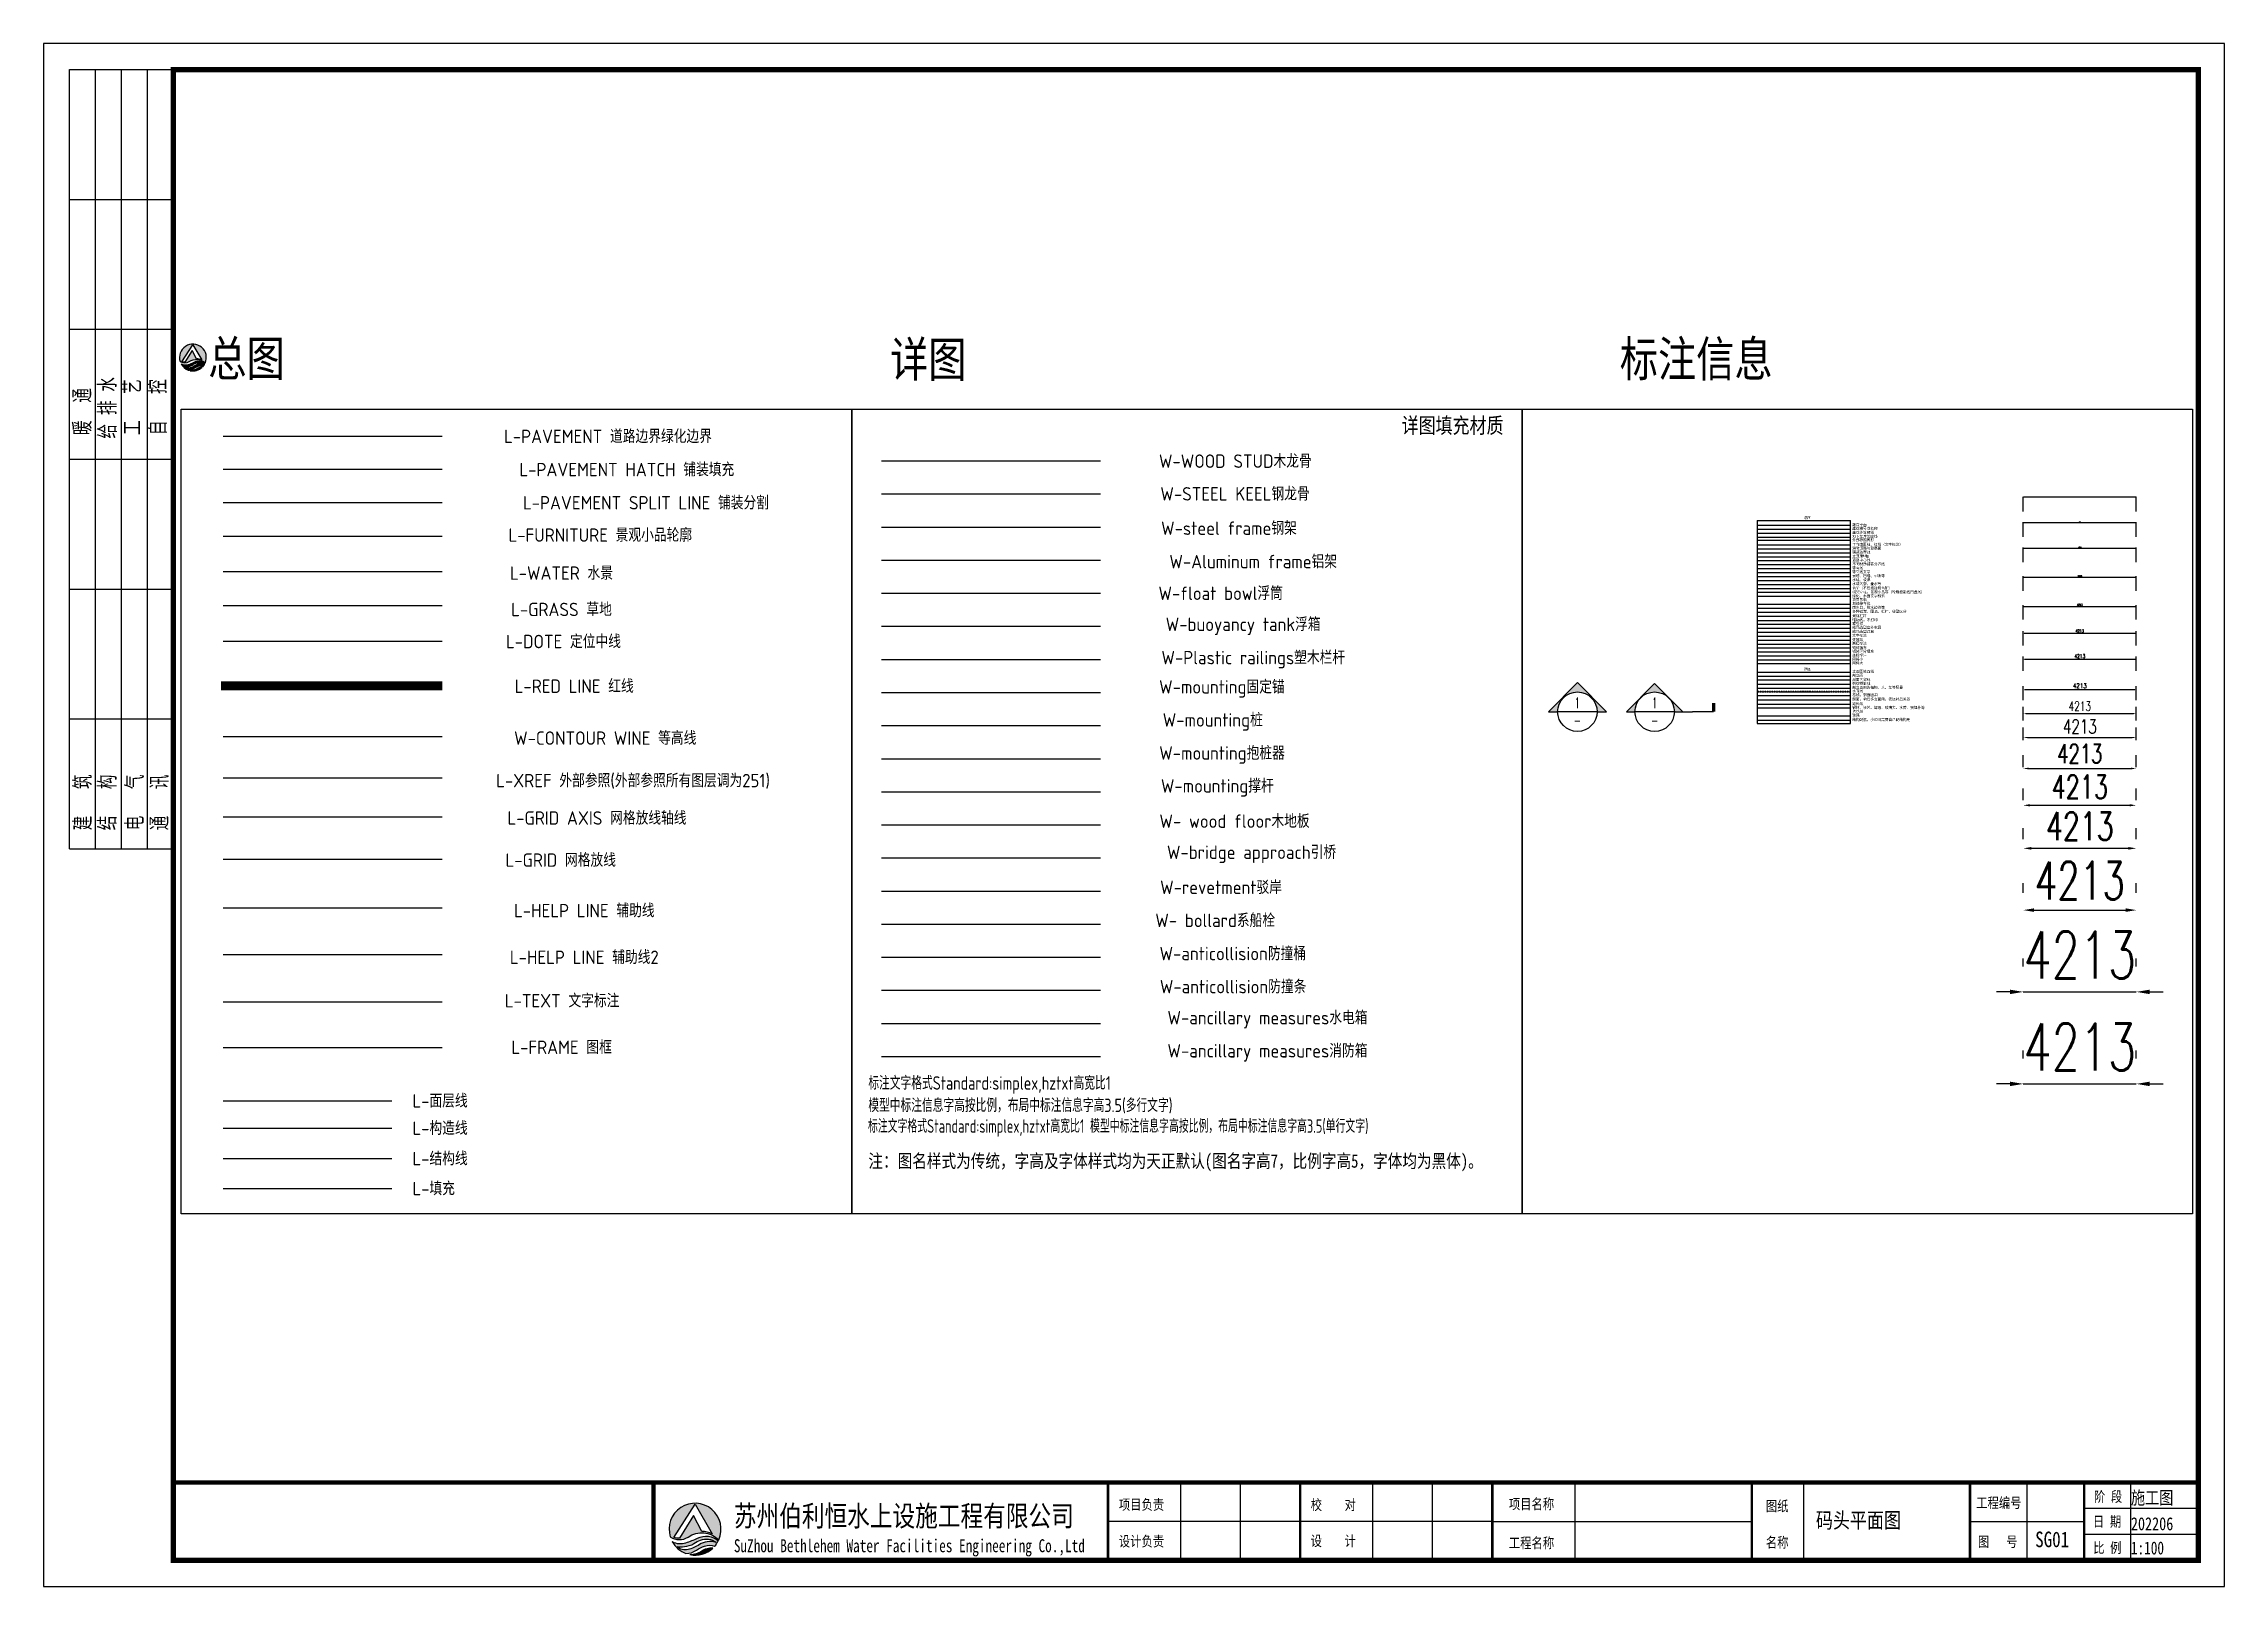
# Paper-space layout '布局1' of a CAD drawing. Header units: millimetres. Extents: x -211 to 209, y -272 to 25.
# The model-space entities are those that its viewports show. They can reach past a viewport. Long polylines and large blocks are cut down to what shows.
import ezdxf
from ezdxf.enums import TextEntityAlignment as Align

# ---------------------------------------------------------------- set-up
doc = ezdxf.new("R2010")
doc.units = ezdxf.units.MM
doc.header["$LTSCALE"] = 1000
for name, pattern in [('-6_350_HOLE$0$DASH', [0.35, 0.25, -0.1]), ('ACAD_ISO10W100', [18, 12, -3, 0, -3]), ('ACAD_ISO12W100', [22, 12, -3, 0.5, -3, 0.5, -3]), ('CENTER', [2, 1.25, -0.25, 0.25, -0.25]), ('DASH', [0.35, 0.25, -0.1]), ('DASHED', [0.75, 0.5, -0.25]), ('DOTE', [2.42, 2, -0.2, 0.02, -0.2]), ('PHANTOM', [2.5, 1.25, -0.25, 0.25, -0.25, 0.25, -0.25])]:
    doc.linetypes.add(name, pattern=pattern)
for name, color, linetype in [('DIM_COOR', 3, 'Continuous'), ('DIM_ELEV', 3, 'Continuous'), ('DIM_IDEN', 3, 'Continuous'), ('DIM_SYMB', 3, 'Continuous'), ('L-Axis', 1, 'DOTE'), ('L-B.NO.', 2, 'Continuous'), ('L-Bldg', 8, 'Continuous'), ('L-Center', 1, 'CENTER'), ('L-Contour', 8, 'DASH'), ('L-CONTOUR_LINE等高线', 252, 'DASH'), ('L-ContourText', 53, 'Continuous'), ('L-DIMLINEAR标注', 3, 'Continuous'), ('L-DOTE定位中线', 1, 'DOTE'), ('L-ExtendedLine', 8, 'DASH'), ('L-Finished lamps', 2, 'Continuous'), ('L-Finished product', 13, 'Continuous'), ('L-Fireroad', 3, 'DASH'), ('L-Floor', 6, 'Continuous'), ('L-FRAME图框', 3, 'Continuous'), ('L-Furniture', 2, 'Continuous'), ('L-FURNITURE景观小品轮廓', 6, 'Continuous'), ('L-Glass', 144, 'Continuous'), ('L-GRASS草地', 252, 'Continuous'), ('L-Grid', 8, 'DOTE'), ('L-Grid1', 1, 'DOTE'), ('L-GRID_AXIS网格放线轴线', 1, 'Continuous'), ('L-GRID网格放线', 252, '-6_350_HOLE$0$DASH'), ('L-Gully', 144, 'Continuous'), ('L-Hardware', 210, 'Continuous'), ('L-Hatch', 8, 'Continuous'), ('L-Hatch1', 9, 'Continuous'), ('L-HELP_LINE辅助线1', 4, 'Continuous'), ('L-HELP_LINE辅助线2', 94, 'Continuous'), ('L-Index', 3, 'DASHED'), ('L-Limit', 1, 'PHANTOM'), ('L-Look line', 9, 'Continuous'), ('L-Look line1', 11, 'Continuous'), ('L-Objective View', 8, 'Continuous'), ('L-Outline', 6, 'Continuous'), ('L-pa', 3, 'Continuous'), ('L-Parking', 30, 'DASH'), ('L-Pave', 4, 'Continuous'), ('L-Pave1', 31, 'Continuous'), ('L-Pavement', 30, 'Continuous'), ('L-PAVEMENT_HATCH铺装填充', 251, 'Continuous'), ('L-PAVEMENT_SPLIT_LINE铺装分割', 23, 'Continuous'), ('L-PAVEMENT道路边界绿化边界', 2, 'Continuous'), ('L-Pool', 5, 'Continuous'), ('L-Pool1', 150, 'Continuous'), ('L-Railing', 2, 'Continuous'), ('L-Rebar', 1, 'Continuous'), ('L-RED_LINE红线', 1, 'ACAD_ISO12W100'), ('L-Section', 4, 'Continuous'), ('L-Slope line', 1, 'DASH'), ('L-Step', 15, 'Continuous'), ('L-Stone', 9, 'Continuous'), ('L-Structure', 50, 'Continuous'), ('L-Style Index', 2, 'Continuous'), ('L-TEXT文字标注', 7, 'Continuous'), ('L-Ugoutline', 6, 'DASH'), ('L-Wall', 5, 'Continuous'), ('L-Water', 150, 'Continuous'), ('L-Waterproofer', 210, 'Continuous'), ('L-WATER水景', 5, 'Continuous'), ('L-XREF', 7, 'Continuous'), ('L-XREF外部参照', 251, 'Continuous'), ('L-填充', 251, 'Continuous'), ('L-构造线', 6, 'Continuous'), ('L-结构线', 7, 'Continuous'), ('L-面层线', 4, 'Continuous'), ('PUB_DIM', 3, 'Continuous'), ('PUB_TEXT', 7, 'Continuous'), ('W- bollard系船栓', 4, 'Continuous'), ('W-_ANTICOLLISION防撞措施', 6, 'Continuous'), ('W-ALUMINUM_FRAME铝架', 30, 'Continuous'), ('W-ancillary measures附属措施', 1, 'Continuous'), ('W-bridge approach引桥', 4, 'Continuous'), ('W-FLOAT_BOWL浮筒', 253, 'Continuous'), ('W-MOUNTING固定方式', 5, 'Continuous'), ('W-PLASTIC_RAILINGS塑木栏杆', 6, 'Continuous'), ('W-REVETMENT驳岸', 251, 'Continuous'), ('W-STEEL_FRAME钢架', 3, 'Continuous'), ('W-STEEL_KEEL钢龙骨', 5, 'Continuous'), ('W-WOOD_FLOOR木地板', 30, 'Continuous'), ('W-WOOD_STUD木龙骨', 25, 'Continuous')]:
    doc.layers.add(name, color=color, linetype=linetype)
doc.layers.add('L-Auxiliary Line', color=1, linetype='Continuous', plot=False)
doc.styles.add('-宋体', font='', dxfattribs={"width": 0.8})
doc.styles.add('_TCH_DIM', font='SIMPLEX.shx', dxfattribs={"bigfont": 'hztxt.shx'})
doc.styles.add('_TCH_LABEL', font='COMPLEX', dxfattribs={"bigfont": 'GBCBIG'})
doc.styles.get("Standard").update_dxf_attribs({"font": 'tssdeng.shx', "width": 0.8, "bigfont": 'hztxt.shx'})
doc.styles.add('STANDARD_T3', font='simplex.shx', dxfattribs={"width": 0.7, "bigfont": 'hztxt.shx'})
doc.styles.add('图框', font='')
doc.styles.add('黑体', font='', dxfattribs={"width": 0.8})
doc.styles.get('-宋体').set_extended_font_data('SimSun')
doc.styles.get('图框').set_extended_font_data('SimSun')
doc.styles.get('黑体').set_extended_font_data('SimHei')
doc.dimstyles.new('W&&1', dxfattribs={"dimtxt": 3.5, "dimasz": 1, "dimexe": 2.5, "dimexo": 3, "dimgap": 1, "dimtad": 1, "dimdec": 0, "dimzin": 0, "dimdsep": 46, "dimtxsty": 'STANDARD_T3', "dimcen": 0.09, "dimclrd": 1, "dimclre": 1, "dimclrt": 7, "dimazin": 2, "dimtfac": 1, "dimtdec": 0, "dimtix": 1, "dimtmove": 2, "dimatfit": 3, "dimfxl": 100, "dimtolj": 1, "dimtzin": 0, "dimarcsym": 0})
doc.dimstyles.new('W&&10', dxfattribs={"dimtxt": 35, "dimasz": 10, "dimexe": 25, "dimexo": 30, "dimgap": 10, "dimtad": 1, "dimdec": 0, "dimzin": 0, "dimdsep": 46, "dimtxsty": 'STANDARD_T3', "dimcen": 0.09, "dimclrd": 1, "dimclre": 1, "dimclrt": 7, "dimazin": 2, "dimtfac": 1, "dimtdec": 0, "dimtix": 1, "dimtmove": 2, "dimatfit": 3, "dimfxl": 100, "dimtolj": 1, "dimtzin": 0, "dimarcsym": 0})
doc.dimstyles.new('W&&100', dxfattribs={"dimtxt": 350, "dimasz": 100, "dimexe": 250, "dimexo": 300, "dimgap": 100, "dimtad": 1, "dimdec": 0, "dimzin": 0, "dimdsep": 46, "dimtxsty": 'STANDARD_T3', "dimcen": 0.09, "dimclrd": 1, "dimclre": 1, "dimclrt": 7, "dimazin": 2, "dimtfac": 1, "dimtdec": 0, "dimtix": 1, "dimtmove": 2, "dimatfit": 3, "dimfxl": 100, "dimtolj": 1, "dimtzin": 0, "dimarcsym": 0})
doc.dimstyles.new('W&&15', dxfattribs={"dimtxt": 52.5, "dimasz": 15, "dimexe": 37.5, "dimexo": 45, "dimgap": 15, "dimtad": 1, "dimdec": 0, "dimzin": 0, "dimdsep": 46, "dimtxsty": 'STANDARD_T3', "dimcen": 0.09, "dimclrd": 1, "dimclre": 1, "dimclrt": 7, "dimazin": 2, "dimtfac": 1, "dimtdec": 0, "dimtix": 1, "dimtmove": 2, "dimatfit": 3, "dimfxl": 100, "dimtolj": 1, "dimtzin": 0, "dimarcsym": 0})
doc.dimstyles.new('W&&150', dxfattribs={"dimtxt": 525, "dimasz": 150, "dimexe": 375, "dimexo": 450, "dimgap": 150, "dimtad": 1, "dimdec": 0, "dimzin": 0, "dimdsep": 46, "dimtxsty": 'STANDARD_T3', "dimcen": 0.09, "dimclrd": 1, "dimclre": 1, "dimclrt": 7, "dimazin": 2, "dimtfac": 1, "dimtdec": 0, "dimtix": 1, "dimtmove": 2, "dimatfit": 3, "dimfxl": 100, "dimtolj": 1, "dimtzin": 0, "dimarcsym": 0})
doc.dimstyles.new('W&&20', dxfattribs={"dimtxt": 70, "dimasz": 20, "dimexe": 50, "dimexo": 60, "dimgap": 20, "dimtad": 1, "dimdec": 0, "dimzin": 0, "dimdsep": 46, "dimtxsty": 'STANDARD_T3', "dimcen": 0.09, "dimclrd": 1, "dimclre": 1, "dimclrt": 7, "dimazin": 2, "dimtfac": 1, "dimtdec": 0, "dimtix": 1, "dimtmove": 2, "dimatfit": 3, "dimfxl": 100, "dimtolj": 1, "dimtzin": 0, "dimarcsym": 0})
doc.dimstyles.new('W&&200', dxfattribs={"dimtxt": 700, "dimasz": 200, "dimexe": 500, "dimexo": 600, "dimgap": 200, "dimtad": 1, "dimdec": 0, "dimzin": 0, "dimdsep": 46, "dimtxsty": 'STANDARD_T3', "dimcen": 0.09, "dimclrd": 1, "dimclre": 1, "dimclrt": 7, "dimazin": 2, "dimtfac": 1, "dimtdec": 0, "dimtix": 1, "dimtmove": 2, "dimatfit": 3, "dimfxl": 100, "dimtolj": 1, "dimtzin": 0, "dimarcsym": 0})
doc.dimstyles.new('W&&250', dxfattribs={"dimtxt": 875, "dimasz": 250, "dimexe": 625, "dimexo": 750, "dimgap": 250, "dimtad": 1, "dimdec": 0, "dimzin": 0, "dimdsep": 46, "dimtxsty": 'STANDARD_T3', "dimcen": 0.09, "dimclrd": 1, "dimclre": 1, "dimclrt": 7, "dimazin": 2, "dimtfac": 1, "dimtdec": 0, "dimtix": 1, "dimtmove": 2, "dimatfit": 3, "dimfxl": 100, "dimtolj": 1, "dimtzin": 0, "dimarcsym": 0})
doc.dimstyles.new('W&&30', dxfattribs={"dimtxt": 105, "dimasz": 30, "dimexe": 75, "dimexo": 90, "dimgap": 30, "dimtad": 1, "dimdec": 0, "dimzin": 0, "dimdsep": 46, "dimtxsty": 'STANDARD_T3', "dimcen": 0.09, "dimclrd": 1, "dimclre": 1, "dimclrt": 7, "dimazin": 2, "dimtfac": 1, "dimtdec": 0, "dimtix": 1, "dimtmove": 2, "dimatfit": 3, "dimfxl": 100, "dimtolj": 1, "dimtzin": 0, "dimarcsym": 0})
doc.dimstyles.new('W&&300', dxfattribs={"dimtxt": 1050, "dimasz": 300, "dimexe": 750, "dimexo": 900, "dimgap": 300, "dimtad": 1, "dimdec": 0, "dimzin": 0, "dimdsep": 46, "dimtxsty": 'STANDARD_T3', "dimcen": 0.09, "dimclrd": 1, "dimclre": 1, "dimclrt": 7, "dimazin": 2, "dimtfac": 1, "dimtdec": 0, "dimtix": 1, "dimtmove": 2, "dimatfit": 3, "dimfxl": 100, "dimtolj": 1, "dimtzin": 0, "dimarcsym": 0})
doc.dimstyles.new('W&&40', dxfattribs={"dimtxt": 140, "dimasz": 40, "dimexe": 100, "dimexo": 120, "dimgap": 40, "dimtad": 1, "dimdec": 0, "dimzin": 0, "dimdsep": 46, "dimtxsty": 'STANDARD_T3', "dimcen": 0.09, "dimclrd": 1, "dimclre": 1, "dimclrt": 7, "dimazin": 2, "dimtfac": 1, "dimtdec": 0, "dimtix": 1, "dimtmove": 2, "dimatfit": 3, "dimfxl": 100, "dimtolj": 1, "dimtzin": 0, "dimarcsym": 0})
doc.dimstyles.new('W&&400', dxfattribs={"dimtxt": 1400, "dimasz": 400, "dimexe": 1000, "dimexo": 1200, "dimgap": 400, "dimtad": 1, "dimdec": 0, "dimzin": 0, "dimdsep": 46, "dimtxsty": 'STANDARD_T3', "dimcen": 0.09, "dimclrd": 1, "dimclre": 1, "dimclrt": 7, "dimazin": 2, "dimtfac": 1, "dimtdec": 0, "dimtix": 1, "dimtmove": 2, "dimatfit": 3, "dimfxl": 100, "dimtolj": 1, "dimtzin": 0, "dimarcsym": 0})
doc.dimstyles.new('W&&5', dxfattribs={"dimtxt": 17.5, "dimasz": 5, "dimexe": 12.5, "dimexo": 15, "dimgap": 5, "dimtad": 1, "dimdec": 0, "dimzin": 0, "dimdsep": 46, "dimtxsty": 'STANDARD_T3', "dimcen": 0.09, "dimclrd": 1, "dimclre": 1, "dimclrt": 7, "dimazin": 2, "dimtfac": 1, "dimtdec": 0, "dimtix": 1, "dimtmove": 2, "dimatfit": 3, "dimfxl": 100, "dimtolj": 1, "dimtzin": 0, "dimarcsym": 0})
doc.dimstyles.new('W&&50', dxfattribs={"dimtxt": 175, "dimasz": 50, "dimexe": 125, "dimexo": 150, "dimgap": 50, "dimtad": 1, "dimdec": 0, "dimzin": 0, "dimdsep": 46, "dimtxsty": 'STANDARD_T3', "dimcen": 0.09, "dimclrd": 1, "dimclre": 1, "dimclrt": 7, "dimazin": 2, "dimtfac": 1, "dimtdec": 0, "dimtix": 1, "dimtmove": 2, "dimatfit": 3, "dimfxl": 100, "dimtolj": 1, "dimtzin": 0, "dimarcsym": 0})
doc.dimstyles.new('W&&500', dxfattribs={"dimtxt": 1750, "dimasz": 500, "dimexe": 1250, "dimexo": 1500, "dimgap": 500, "dimtad": 1, "dimdec": 0, "dimzin": 0, "dimdsep": 46, "dimtxsty": 'STANDARD_T3', "dimcen": 0.09, "dimclrd": 1, "dimclre": 1, "dimclrt": 7, "dimazin": 2, "dimtfac": 1, "dimtdec": 0, "dimtix": 1, "dimtmove": 2, "dimatfit": 3, "dimfxl": 100, "dimtolj": 1, "dimtzin": 0, "dimarcsym": 0})

psp = doc.layouts.new('布局1')

msp = doc.modelspace()

# ---------------------------------------------------------------- texts
for s, p in [('总图', (81230.78, 150128.63)), ('详图', (81230.78, 144480.3))]:
    msp.add_text(s, height=99.291).set_placement(p)
at = {"layer": 'DIM_COOR'}
msp.add_text('坐标标注', height=99.291, dxfattribs=at).set_placement((83034.13, 144997.9))
at = {"layer": 'DIM_ELEV'}
msp.add_text('高程标注', height=99.291, dxfattribs=at).set_placement((83034.13, 145440.59))
at = {"layer": 'DIM_IDEN', "color": 7, "style": '_TCH_LABEL'}
for p, p2 in [((72698.55, 143088.41), (72867.26, 143088.41)), ((75580.92, 143088.41), (75749.64, 143088.41))]:
    msp.add_text('1', height=393.67, dxfattribs=at).set_placement(p, p2, align=Align.FIT)
at = {"layer": 'DIM_IDEN', "color": 7, "style": '_TCH_LABEL', "width": 0.777778}
for p, p2 in [((72654.96, 142433.77), (72910.85, 142433.77)), ((75537.34, 142433.77), (75793.22, 142433.77))]:
    msp.add_text('-', height=383.83, dxfattribs=at).set_placement(p, p2, align=Align.FIT)
at = {"layer": 'L-Auxiliary Line'}
msp.add_text('辅助线，不打印', height=100, dxfattribs=at).set_placement((83034.13, 146313.34))
at = {"layer": 'L-Axis'}
msp.add_text('构筑物轴线', height=100, dxfattribs=at).set_placement((83034.13, 143946.88))
at = {"layer": 'L-B.NO.'}
msp.add_text('建筑楼号或名称', height=100, dxfattribs=at).set_placement((83034.13, 149723.76))
at = {"layer": 'L-Bldg'}
msp.add_text('建筑平面', height=100, dxfattribs=at).set_placement((83034.13, 149862.56))
at = {"layer": 'L-Center'}
msp.add_text('道路中心线', height=100, dxfattribs=at).set_placement((83034.13, 148548.17))
at = {"layer": 'L-Contour'}
msp.add_text('等高线', height=99.291, dxfattribs=at).set_placement((83034.13, 148253.04))
at = {"layer": 'L-CONTOUR_LINE等高线', "ltscale": 3, "width": 0.95}
msp.add_text('W-CONTOUR WINE 等高线', height=500, dxfattribs=at).set_placement((36531.41, 141995.89), align=Align.MIDDLE)
at = {"layer": 'L-ContourText'}
msp.add_text('等高线文字', height=100, dxfattribs=at).set_placement((83034.13, 148104.12))
at = {"layer": 'L-DIMLINEAR标注', "width": 0.95}
msp.add_text('L-FRAME 图框', height=500, dxfattribs=at).set_placement((34904.84, 130469.96), align=Align.MIDDLE)
at = {"layer": 'L-DOTE定位中线', "linetype": 'DOTE', "ltscale": 3, "width": 0.95}
msp.add_text('L-DOTE 定位中线', height=500, dxfattribs=at).set_placement((34973.94, 145595.94), align=Align.MIDDLE)
at = {"layer": 'L-ExtendedLine'}
msp.add_text('延长线', height=99.291, dxfattribs=at).set_placement((83034.13, 143191.9))
at = {"layer": 'L-Finished lamps'}
msp.add_text('成品选型灯具', height=100, dxfattribs=at).set_placement((83034.13, 145883.28))
at = {"layer": 'L-Finished product'}
msp.add_text('成品选型室外家具', height=100, dxfattribs=at).set_placement((83034.13, 146035.75))
at = {"layer": 'L-Fireroad'}
msp.add_text('消防道路与登高面', height=100, dxfattribs=at).set_placement((83034.13, 148990.85))
at = {"layer": 'L-Floor'}
msp.add_text('立面图地面线', height=100, dxfattribs=at).set_placement((83034.13, 144395.45))
at = {"layer": 'L-Furniture'}
msp.add_text('棚架立柱、景观小品等（轮廓投影线用虚线）', height=100, dxfattribs=at).set_placement((83034.13, 147356.45))
at = {"layer": 'L-FURNITURE景观小品轮廓', "width": 0.95}
msp.add_text('L-FURNITURE 景观小品轮廓', height=500, dxfattribs=at).set_placement((36346.26, 149563.01), align=Align.MIDDLE)
at = {"layer": 'L-Glass'}
msp.add_text('玻璃', height=99.291, dxfattribs=at).set_placement((83034.13, 142761.06))
at = {"layer": 'L-GRASS草地', "width": 0.95}
msp.add_text('L-GRASS 草地', height=500, dxfattribs=at).set_placement((34899.6, 146789.4), align=Align.MIDDLE)
at = {"layer": 'L-Grid'}
msp.add_text('网格小', height=99.291, dxfattribs=at).set_placement((83034.13, 144850.34))
at = {"layer": 'L-Grid1'}
msp.add_text('网格大', height=99.291, dxfattribs=at).set_placement((83034.13, 144708.66))
at = {"layer": 'L-GRID_AXIS网格放线轴线', "width": 0.95}
msp.add_text('L-GRID AXIS 网格放线轴线', height=500, dxfattribs=at).set_placement((36224.48, 139016.25), align=Align.MIDDLE)
at = {"layer": 'L-GRID网格放线', "ltscale": 10, "width": 0.95}
msp.add_text('L-GRID 网格放线', height=500, dxfattribs=at).set_placement((34872.16, 137447.34), align=Align.MIDDLE)
at = {"layer": 'L-Gully'}
msp.add_text('雨水口，排水边沟等', height=100, dxfattribs=at).set_placement((83034.13, 146777.42))
at = {"layer": 'L-Hardware'}
msp.add_text('钢材、铁艺、螺母、玻璃夹、水管、预埋件等', height=100, dxfattribs=at).set_placement((83034.13, 143047.43))
at = {"layer": 'L-Hatch'}
msp.add_text('铺装填充', height=99.291, dxfattribs=at).set_placement((83034.13, 145281.81))
at = {"layer": 'L-Hatch1'}
msp.add_text('铺装区分填充', height=100, dxfattribs=at).set_placement((83034.13, 145145.46))
at = {"layer": 'L-HELP_LINE辅助线1', "width": 0.95}
msp.add_text('L-HELP LINE 辅助线', height=500, dxfattribs=at).set_placement((35751.06, 135565.32), align=Align.MIDDLE)
at = {"layer": 'L-HELP_LINE辅助线2', "width": 0.95}
msp.add_text('L-HELP LINE 辅助线2', height=500, dxfattribs=at).set_placement((35751.06, 133824.6), align=Align.MIDDLE)
at = {"layer": 'L-Index'}
msp.add_text('索引框', height=99.291, dxfattribs=at).set_placement((83034.13, 146178.4))
at = {"layer": 'L-Limit'}
msp.add_text('工作范围线、红线（文字标注）', height=100, dxfattribs=at).set_placement((83034.13, 149127.2))
at = {"layer": 'L-Look line'}
msp.add_text('看线，剖面图用', height=100, dxfattribs=at).set_placement((83034.13, 143521.83))
at = {"layer": 'L-Look line1'}
msp.add_text('剖面，前后多立面用，表达前后关系', height=100, dxfattribs=at).set_placement((83034.13, 143360.59))
at = {"layer": 'L-Objective View'}
msp.add_text('剖立面用的植物、人、车等配景', height=100, dxfattribs=at).set_placement((83034.13, 143799.32))
at = {"layer": 'L-Outline'}
msp.add_text('建筑外轮廓线', height=100, dxfattribs=at).set_placement((83034.13, 149576.2))
at = {"layer": 'L-pa'}
msp.add_text('绿化、水面文字标识', height=100, dxfattribs=at).set_placement((83034.13, 147208.89))
at = {"layer": 'L-Parking'}
msp.add_text('划线停车位', height=100, dxfattribs=at).set_placement((83034.13, 146924.98))
at = {"layer": 'L-Pave'}
msp.add_text('铺装边界线', height=100, dxfattribs=at).set_placement((83034.13, 148843.29))
at = {"layer": 'L-Pave1'}
for s, height, p in [('立道牙', 99.291, (83034.13, 148695.73)), ('草地', 100, (83353.9, 148695.73)), ('&', 102.94, (83572.54, 148695.73))]:
    msp.add_text(s, height=height, dxfattribs=at).set_placement(p)
at = {"layer": 'L-Pavement'}
msp.add_text('不同材质铺装分界线', height=100, dxfattribs=at).set_placement((83034.13, 148400.6))
at = {"layer": 'L-PAVEMENT_HATCH铺装填充', "width": 0.95}
msp.add_text('L-PAVEMENT HATCH 铺装填充', height=500, dxfattribs=at).set_placement((37337.63, 152003.97), align=Align.MIDDLE)
at = {"layer": 'L-PAVEMENT_SPLIT_LINE铺装分割', "width": 0.95}
msp.add_text('L-PAVEMENT SPLIT LINE 铺装分割', height=500, dxfattribs=at).set_placement((38050.97, 150767.13), align=Align.MIDDLE)
at = {"layer": 'L-PAVEMENT道路边界绿化边界', "width": 0.95}
msp.add_text('L-PAVEMENT 道路边界绿化边界', height=500, dxfattribs=at).set_placement((36634.66, 153240.8), align=Align.MIDDLE)
at = {"layer": 'L-Pool'}
msp.add_text('水域、驳岸', height=100, dxfattribs=at).set_placement((83034.13, 147810.35))
at = {"layer": 'L-Pool1'}
msp.add_text('水域内部，叠水等', height=100, dxfattribs=at).set_placement((83034.13, 147662.79))
at = {"layer": 'L-Railing'}
msp.add_text('景观栏杆', height=99.291, dxfattribs=at).set_placement((83034.13, 146468.62))
at = {"layer": 'L-Rebar'}
msp.add_text('结构配筋，小项目需要自己配结构用', height=100, dxfattribs=at).set_placement((83034.13, 142599.83))
at = {"layer": 'L-RED_LINE红线', "linetype": 'ACAD_ISO10W100', "width": 0.95}
msp.add_text('L-RED LINE 红线', height=500, dxfattribs=at).set_placement((35374.6, 143930.6), align=Align.MIDDLE)
at = {"layer": 'L-Section'}
msp.add_text('剖立面', height=99.291, dxfattribs=at).set_placement((83034.13, 144247.89))
at = {"layer": 'L-Slope line'}
msp.add_text('变坡线', height=99.291, dxfattribs=at).set_placement((83034.13, 145577.38))
at = {"layer": 'L-Step'}
msp.add_text('台阶（不包括建筑台阶）', height=100, dxfattribs=at).set_placement((83034.13, 147504.01))
at = {"layer": 'L-Stone'}
msp.add_text('造型景石', height=99.291, dxfattribs=at).set_placement((83034.13, 147072.54))
at = {"layer": 'L-Structure'}
msp.add_text('剖面内部线', height=100, dxfattribs=at).set_placement((83034.13, 144091.56))
at = {"layer": 'L-Style Index'}
msp.add_text('多种驳岸、围墙、栏杆，线型区分', height=100, dxfattribs=at).set_placement((83034.13, 146629.85))
at = {"layer": 'L-TEXT文字标注', "width": 0.95}
for s, height, p in [('总图', 1500, (23154.7, 156143.95)), ('标注信息', 1500, (77215.15, 156136.07)), ('详图', 1500, (48575.24, 156116.39)), ('详图填充材质', 666.667, (68129.16, 153636.35)), ('L-TEXT 文字标注', 500, (34922.63, 132206.26))]:
    msp.add_text(s, height=height, dxfattribs=at).set_placement(p, align=Align.MIDDLE)
at = {"layer": 'L-TEXT文字标注', "width": 0.7}
msp.add_text('标注文字格式Standard:simplex,hztxt高宽比1 模型中标注信息字高按比例，布局中标注信息字高3.5(单行文字)', height=500, dxfattribs=at).set_placement((46329.05, 127256.81))
at = {"layer": 'L-TEXT文字标注', "insert": (46342.83, 129362.86), "char_height": 500, "width": 37770.7773, "attachment_point": 1}
msp.add_mtext('标注文字格式Standard:simplex,hztxt高宽比1\\P模型中标注信息字高按比例，布局中标注信息字高3.5(多行文字)', dxfattribs=at)
at = {"layer": 'L-TEXT文字标注', "insert": (46342.83, 126455.54), "char_height": 500, "attachment_point": 1, "style": '黑体'}
msp.add_mtext('注：图名样式为传统，字高及字体样式均为天正默认(图名字高7，比例字高5，字体均为黑体)。', dxfattribs=at)
at = {"layer": 'L-Ugoutline'}
msp.add_text('地下车库轮廓线', height=100, dxfattribs=at).set_placement((83034.13, 149428.63))
at = {"layer": 'L-Wall'}
msp.add_text('景墙、挡墙、树池等', height=100, dxfattribs=at).set_placement((83034.13, 147956.55))
at = {"layer": 'L-Water'}
msp.add_text('水面线', height=99.291, dxfattribs=at).set_placement((83034.13, 143665.43))
at = {"layer": 'L-Waterproofer'}
msp.add_text('防水层', height=99.291, dxfattribs=at).set_placement((83034.13, 142913.53))
at = {"layer": 'L-WATER水景', "width": 0.95}
msp.add_text('L-WATER 水景', height=500, dxfattribs=at).set_placement((34899.6, 148145.13), align=Align.MIDDLE)
at = {"layer": 'L-XREF'}
msp.add_text('外部参照图形', height=100, dxfattribs=at).set_placement((83034.13, 149294.74))
at = {"layer": 'L-XREF外部参照', "width": 0.95}
msp.add_text('L-XREF 外部参照(外部参照所有图层调为251)', height=500, dxfattribs=at).set_placement((37569.35, 140388.05), align=Align.MIDDLE)
at = {"layer": 'L-填充', "width": 0.95}
msp.add_text('L-填充', height=500, dxfattribs=at).set_placement((29341.89, 125178.01), align=Align.MIDDLE_LEFT)
at = {"layer": 'L-构造线', "width": 0.95}
msp.add_text('L-构造线', height=500, dxfattribs=at).set_placement((29341.89, 127427.52), align=Align.MIDDLE_LEFT)
at = {"layer": 'L-结构线', "width": 0.95}
msp.add_text('L-结构线', height=500, dxfattribs=at).set_placement((29341.89, 126293.14), align=Align.MIDDLE_LEFT)
at = {"layer": 'L-面层线', "width": 0.95}
msp.add_text('L-面层线', height=500, dxfattribs=at).set_placement((29341.89, 128446.58), align=Align.MIDDLE_LEFT)
at = {"layer": 'PUB_TEXT'}
msp.add_text('文字标注', height=99.291, dxfattribs=at).set_placement((83034.13, 145735.71))
at = {"layer": 'W- bollard系船栓', "width": 0.95}
msp.add_text('W- bollard系船栓', height=500, dxfattribs=at).set_placement((59277.09, 135198), align=Align.MIDDLE)
at = {"layer": 'W-_ANTICOLLISION防撞措施', "width": 0.95}
for s, p in [('W-anticollision防撞桶', (59934.71, 133964.66)), ('W-anticollision防撞条', (59945.19, 132731.33))]:
    msp.add_text(s, height=500, dxfattribs=at).set_placement(p, align=Align.MIDDLE)
at = {"layer": 'W-ALUMINUM_FRAME铝架', "color": 4, "width": 0.95}
msp.add_text('W-Aluminum frame铝架', height=500, dxfattribs=at).set_placement((60694.98, 148573.59), align=Align.MIDDLE)
at = {"layer": 'W-ancillary measures附属措施', "width": 0.95}
for s, p in [('W-ancillary measures水电箱', (61226.62, 131498)), ('W-ancillary measures消防箱', (61226.62, 130264.66))]:
    msp.add_text(s, height=500, dxfattribs=at).set_placement(p, align=Align.MIDDLE)
at = {"layer": 'W-bridge approach引桥', "width": 0.95}
msp.add_text('W-bridge approach引桥', height=500, dxfattribs=at).set_placement((60631.83, 137664.66), align=Align.MIDDLE)
at = {"layer": 'W-FLOAT_BOWL浮筒', "width": 0.95}
for s, p in [('W-float bowl浮筒', (59482.25, 147394.52)), ('W-buoyancy tank浮箱', (60319.15, 146161.19))]:
    msp.add_text(s, height=500, dxfattribs=at).set_placement(p, align=Align.MIDDLE)
at = {"layer": 'W-MOUNTING固定方式', "width": 0.95}
for s, p in [('W-mounting固定锚', (59526.74, 143831.33)), ('W-mounting桩', (59186.2, 142598)), ('W-mounting抱桩器', (59531.97, 141364.66)), ('W-mounting撑杆', (59356.47, 140138.94))]:
    msp.add_text(s, height=500, dxfattribs=at).set_placement(p, align=Align.MIDDLE)
at = {"layer": 'W-PLASTIC_RAILINGS塑木栏杆', "width": 0.95}
msp.add_text('W-Plastic railings塑木栏杆', height=500, dxfattribs=at).set_placement((60697.48, 144921.03), align=Align.MIDDLE)
at = {"layer": 'W-REVETMENT驳岸', "width": 0.95}
msp.add_text('W-revetment驳岸', height=500, dxfattribs=at).set_placement((59495.63, 136431.33), align=Align.MIDDLE)
at = {"layer": 'W-STEEL_FRAME钢架', "width": 0.95}
msp.add_text('W-steel frame钢架', height=500, dxfattribs=at).set_placement((59790.22, 149818.88), align=Align.MIDDLE)
at = {"layer": 'W-STEEL_KEEL钢龙骨', "color": 5, "width": 0.95}
msp.add_text('W-STEEL KEEL钢龙骨', height=500, dxfattribs=at).set_placement((60016.41, 151100.23), align=Align.MIDDLE)
at = {"layer": 'W-WOOD_FLOOR木地板', "width": 0.95}
msp.add_text('W- wood floor木地板', height=500, dxfattribs=at).set_placement((59998.28, 138898), align=Align.MIDDLE)
at = {"layer": 'W-WOOD_STUD木龙骨', "width": 0.95}
msp.add_text('W-WOOD STUD木龙骨', height=500, dxfattribs=at).set_placement((60027.72, 152318.43), align=Align.MIDDLE)

# ---------------------------------------------------------------- blocks, each defined once
blk = doc.blocks.new('$TITLEBLK$00000187')
h = blk.add_hatch(color=140)
h.dxf.hatch_style = 1
h.paths.add_polyline_path([(-294.3, 4.5, 0.294083), (-290.89, 4.48, -0.363756), (-284.97, 3.96, 1.450144)])
h.paths.add_polyline_path([(-289.53, 10.8), (-286.23, 5.12, 0.101723), (-288.23, 5.58), (-289.84, 8.66), (-292.52, 4.26, -0.081837), (-293.64, 4.38)], flags=16)
h = blk.add_hatch(color=174)
h.paths.add_polyline_path([(-285.05, 3.78, 0.296692), (-289.05, 4.29, -0.04264), (-291.3, 3.4, -0.209747), (-293.92, 3.62, 0.179915), (-291.3, 1.33, 0.169783), (-289.28, 1.97, -0.05744), (-287.69, 2.74, -0.214092), (-285.77, 2.71, 0.064571)])
h.paths.add_polyline_path([(-288.71, 3.03, -0.084014), (-290.89, 2.08, -0.271733), (-292.96, 2.61, 0.071966), (-291.58, 2.64, 0.098278), (-289.75, 3.23, -0.072406), (-288.51, 3.9, -0.088156), (-286.96, 4.07, -0.181988), (-285.56, 3.48, 0.206106)], flags=16)
blk.add_hatch(color=174).paths.add_polyline_path([(-286.08, 2.39, 0.189728), (-288.25, 1.81, -0.126537), (-290.52, 1.1, 0.245013)])
for p, q in [((-196, 0), (-196, 15)), ((-184.5, 0), (-184.5, 15)), ((-159, 0), (-159, 15)), ((-147.5, 0), (-147.5, 15)), ((-120, 0), (-120, 15)), ((-76, 0), (-76, 15)), ((-33, 0), (-33, 15)), ((-13, 0), (-13, 15)), ((0, 0), (0, 15)), ((0, 10), (-22, 10)), ((-136, 7.5), (-210, 7.5)), ((-136, 7.5), (-86, 7.5)), ((-44, 7.5), (-22, 7.5)), ((0, 5), (-22, 5))]:
    blk.add_line(p, q)
for points, const_width in [([(-297.54, 0), (-297.54, 15), (0, 15)], 0.8), ([(-210, 0), (-210, 15)], 0.5), ([(-173, 0), (-173, 15)], 0.5), ([(-136, 0), (-136, 15)], 0.5), ([(-86, 0), (-86, 15)], 0.5), ([(-44, 0), (-44, 15)], 0.5), ([(-22, 0), (-22, 15)], 0.5)]:
    blk.add_lwpolyline(points, dxfattribs=dict(const_width=const_width))
for points in [[(-294.3, 4.5, 0.294083), (-290.89, 4.48, -0.363756), (-284.97, 3.96, 1.450144)], [(-293.64, 4.38), (-289.53, 10.8), (-286.23, 5.12, 0.101723), (-288.23, 5.58), (-289.84, 8.66), (-292.52, 4.26, -0.081837)]]:
    blk.add_lwpolyline(points, format="xyb", close=True)
for points in [[(-293.92, 3.62, 0.209747), (-291.3, 3.4, 0.04264), (-289.05, 4.29, -0.296692), (-285.05, 3.78)], [(-292.96, 2.61, 0.071966), (-291.58, 2.64, 0.098278), (-289.75, 3.23, -0.072406), (-288.51, 3.9, -0.088156), (-286.96, 4.07, -0.181988), (-285.56, 3.48, 0.206106), (-288.71, 3.03, -0.084014), (-290.89, 2.08, -0.271733), (-292.96, 2.61)], [(-291.3, 1.33, 0.169783), (-289.28, 1.97, -0.05744), (-287.69, 2.74, -0.214092), (-285.77, 2.71, -0.214092)], [(-290.52, 1.1, 0.126537), (-288.25, 1.81, -0.189728), (-286.08, 2.39, -0.189728)]]:
    blk.add_lwpolyline(points, format="xyb")
for start, end in [(208.4706, 249.2676), (258.5751, 313.6432), (318.8384, 333.6165)]:
    blk.add_arc((-289.53, 6), 5, start, end)
at = {"style": '图框'}
for s, height, width, p in [('阶 段', 2, 0.8, (-20.12, 11.27)), ('苏州伯利恒水上设施工程有限公司', 4, 0.8, (-282.06, 6.56)), ('项目负责', 2, 0.8, (-207.92, 9.74)), ('校    对', 2, 0.8, (-170.97, 9.69)), ('项目名称', 2, 0.8, (-132.8, 9.86)), ('图纸', 2, 0.8, (-83.31, 9.46)), ('工程编号', 2, 0.8, (-42.79, 10.08)), ('日 期', 2, 0.8, (-20.31, 6.48)), ('SuZhou Bethlehem Water Facilities Engineering Co.,Ltd ', 2.5, 0.75, (-282.06, 1.57)), ('设计负责', 2, 0.8, (-207.92, 2.68)), ('设    计 ', 2, 0.8, (-170.97, 2.75)), ('工程名称', 2, 0.8, (-132.8, 2.36)), ('名称', 2, 0.8, (-83.31, 2.46)), ('图   号', 2, 0.8, (-42.46, 2.6)), ('比 例', 2, 0.8, (-20.27, 1.42))]:
    blk.add_text(s, height=height, dxfattribs=dict(at, width=width)).set_placement(p)
for tag, p in [('项目负责人', (-195.69, 9.64)), ('校对', (-155.51, 9.54)), ('设计负责人', (-195.69, 2.2)), ('设计人', (-156.48, 2.3))]:
    blk.add_attdef(tag, p, '', height=3)
for tag, p, height, style, width in [('项目名称', (-115.66, 9.53), 3, '-宋体', 0.8), ('阶段', (-12.96, 10.81), 2.5, '黑体', 0.8), ('图名', (-73.67, 6.22), 3, '-宋体', 0.8), ('日期', (-12.96, 5.8), 2.5, '黑体', 0.8), ('工程名称', (-115.65, 1.97), 3, '-宋体', 0.8), ('图号', (-31.44, 2.55), 3, '_TCH_DIM', 0.7), ('比例', (-12.96, 1.14), 2.5, '黑体', 0.8)]:
    blk.add_attdef(tag, p, '', height=height, dxfattribs=dict(style=style, width=width))
blk = doc.blocks.new('$TITLEBLK$00000095')
for p, q in [((-150, 20), (-150, 0)), ((-150, 20), (0, 20)), ((-125, 20), (-125, 0)), ((-100, 20), (-100, 0)), ((-75, 20), (-75, 0)), ((-75, 20), (-75, 0)), ((-50, 20), (-50, 0)), ((-25, 20), (-25, 0)), ((0, 20), (0, 0)), ((-150, 15), (-75, 15)), ((-75, 15), (0, 15)), ((-150, 10), (-75, 10)), ((-75, 10), (0, 10)), ((-150, 5), (-75, 5)), ((-75, 5), (0, 5))]:
    blk.add_line(p, q)
at = {"width": 0.8}
for s, p in [('建   筑', (-146.45, 15.65)), ('暖  通', (-70.35, 15.73)), ('结   构', (-146.45, 10.91)), ('给 排 水', (-71.03, 10.9)), ('电   气', (-146.45, 5.65)), ('工   艺', (-70.35, 6.13)), ('通   讯', (-146.45, 0.88)), ('自   控', (-70.35, 1.24))]:
    blk.add_text(s, height=3.509, dxfattribs=at).set_placement(p)
blk = doc.blocks.new('TK')
blk.add_lwpolyline([(0, 0), (420, 0), (420, 297), (0, 297)], close=True)
at = {"const_width": 1}
blk.add_lwpolyline([(25, 5), (415, 5), (415, 292), (25, 292)], close=True, dxfattribs=at)
at = {"const_width": 0.8}
blk.add_lwpolyline([(415, 20), (25, 20)], dxfattribs=at)
at = {"rotation": 90}
blk.add_blockref('$TITLEBLK$00000095', (25, 292), dxfattribs=at)
blk = doc.blocks.new('*D10')
at = {"layer": 'Defpoints', "color": 0, "transparency": 16777216}
for p in [(93626, 145881), (89413, 145327), (93626, 145327)]:
    blk.add_point(p, dxfattribs=at)
at = {"layer": 'PUB_DIM', "color": 1, "lineweight": -2, "transparency": 16777216}
for p, q in [((89413, 145417), (89413, 145956)), ((89443, 145881), (93596, 145881)), ((93626, 145417), (93626, 145956))]:
    blk.add_line(p, q, dxfattribs=at)
at = {"layer": 'PUB_DIM', "color": 1, "transparency": 16777216}
for points in [[(89443, 145886), (89443, 145876), (89413, 145881)], [(93596, 145886), (93596, 145876), (93626, 145881)]]:
    blk.add_solid(points, dxfattribs=at)
at = {"layer": 'PUB_DIM', "color": 7, "transparency": 16777216, "insert": (91520, 145964), "char_height": 105, "attachment_point": 5, "style": 'STANDARD_T3'}
blk.add_mtext('\\A1;4213', dxfattribs=at)
blk = doc.blocks.new('*D11')
at = {"layer": 'Defpoints', "color": 0, "transparency": 16777216}
for p in [(93626, 146880), (89413, 146326), (93626, 146326)]:
    blk.add_point(p, dxfattribs=at)
at = {"layer": 'PUB_DIM', "color": 1, "lineweight": -2, "transparency": 16777216}
for p, q in [((89413, 146386), (89413, 146930)), ((89433, 146880), (93606, 146880)), ((93626, 146386), (93626, 146930))]:
    blk.add_line(p, q, dxfattribs=at)
at = {"layer": 'PUB_DIM', "color": 1, "transparency": 16777216}
for points in [[(89433, 146883), (89433, 146876), (89413, 146880)], [(93606, 146883), (93606, 146876), (93626, 146880)]]:
    blk.add_solid(points, dxfattribs=at)
at = {"layer": 'PUB_DIM', "color": 7, "transparency": 16777216, "insert": (91520, 146935), "char_height": 70, "attachment_point": 5, "style": 'STANDARD_T3'}
blk.add_mtext('\\A1;4213', dxfattribs=at)
blk = doc.blocks.new('*D12')
at = {"layer": 'Defpoints', "color": 0, "transparency": 16777216}
for p in [(89413, 147413), (93626, 147967), (93626, 147413)]:
    blk.add_point(p, dxfattribs=at)
at = {"layer": 'PUB_DIM', "color": 1, "lineweight": -2, "transparency": 16777216}
for p, q in [((89413, 147458), (89413, 148005)), ((89428, 147967), (93611, 147967)), ((93626, 147458), (93626, 148005))]:
    blk.add_line(p, q, dxfattribs=at)
at = {"layer": 'PUB_DIM', "color": 1, "transparency": 16777216}
for points in [[(89428, 147970), (89428, 147965), (89413, 147967)], [(93611, 147970), (93611, 147965), (93626, 147967)]]:
    blk.add_solid(points, dxfattribs=at)
at = {"layer": 'PUB_DIM', "color": 7, "transparency": 16777216, "insert": (91520, 148008), "char_height": 52.5, "attachment_point": 5, "style": 'STANDARD_T3'}
blk.add_mtext('\\A1;4213', dxfattribs=at)
blk = doc.blocks.new('*D13')
at = {"layer": 'Defpoints', "color": 0, "transparency": 16777216}
for p in [(93626, 149054), (89413, 148500), (93626, 148500)]:
    blk.add_point(p, dxfattribs=at)
at = {"layer": 'PUB_DIM', "color": 1, "lineweight": -2, "transparency": 16777216}
for p, q in [((89413, 148530), (89413, 149079)), ((89423, 149054), (93616, 149054)), ((93626, 148530), (93626, 149079))]:
    blk.add_line(p, q, dxfattribs=at)
at = {"layer": 'PUB_DIM', "color": 1, "transparency": 16777216}
for points in [[(89423, 149056), (89423, 149053), (89413, 149054)], [(93616, 149056), (93616, 149053), (93626, 149054)]]:
    blk.add_solid(points, dxfattribs=at)
at = {"layer": 'PUB_DIM', "color": 7, "transparency": 16777216, "insert": (91520, 149082), "char_height": 35, "attachment_point": 5, "style": 'STANDARD_T3'}
blk.add_mtext('\\A1;4213', dxfattribs=at)
blk = doc.blocks.new('*D14')
at = {"layer": 'Defpoints', "color": 0, "transparency": 16777216}
for p in [(93626, 150008), (89413, 149454), (93626, 149454)]:
    blk.add_point(p, dxfattribs=at)
at = {"layer": 'PUB_DIM', "color": 1, "lineweight": -2, "transparency": 16777216}
for p, q in [((89413, 149469), (89413, 150021)), ((89418, 150008), (93621, 150008)), ((93626, 149469), (93626, 150021))]:
    blk.add_line(p, q, dxfattribs=at)
at = {"layer": 'PUB_DIM', "color": 1, "transparency": 16777216}
for points in [[(89418, 150009), (89418, 150008), (89413, 150008)], [(93621, 150009), (93621, 150008), (93626, 150008)]]:
    blk.add_solid(points, dxfattribs=at)
at = {"layer": 'PUB_DIM', "color": 7, "transparency": 16777216, "insert": (91520, 150022), "char_height": 17.5, "attachment_point": 5, "style": 'STANDARD_T3'}
blk.add_mtext('\\A1;4213', dxfattribs=at)
blk = doc.blocks.new('*D15')
at = {"layer": 'Defpoints', "color": 0, "transparency": 16777216}
for p in [(93626, 150963), (89413, 150409), (93626, 150409)]:
    blk.add_point(p, dxfattribs=at)
at = {"layer": 'PUB_DIM', "color": 1, "lineweight": -2, "transparency": 16777216}
for p, q in [((89413, 150412), (89413, 150965)), ((89414, 150963), (93625, 150963)), ((93626, 150412), (93626, 150965))]:
    blk.add_line(p, q, dxfattribs=at)
at = {"layer": 'PUB_DIM', "color": 1, "transparency": 16777216}
for points in [[(89414, 150963), (89414, 150962), (89413, 150963)], [(93625, 150963), (93625, 150962), (93626, 150963)]]:
    blk.add_solid(points, dxfattribs=at)
at = {"layer": 'PUB_DIM', "color": 7, "transparency": 16777216, "insert": (91520, 150965), "char_height": 3.5, "attachment_point": 5, "style": 'STANDARD_T3'}
blk.add_mtext('\\A1;4213', dxfattribs=at)
blk = doc.blocks.new('*D16')
at = {"layer": 'Defpoints', "color": 0, "transparency": 16777216}
for p in [(93626, 144912), (89413, 144358), (93626, 144358)]:
    blk.add_point(p, dxfattribs=at)
at = {"layer": 'PUB_DIM', "color": 1, "lineweight": -2, "transparency": 16777216}
for p, q in [((89413, 144478), (89413, 145012)), ((89453, 144912), (93586, 144912)), ((93626, 144478), (93626, 145012))]:
    blk.add_line(p, q, dxfattribs=at)
at = {"layer": 'PUB_DIM', "color": 1, "transparency": 16777216}
for points in [[(89453, 144919), (89453, 144906), (89413, 144912)], [(93586, 144919), (93586, 144906), (93626, 144912)]]:
    blk.add_solid(points, dxfattribs=at)
at = {"layer": 'PUB_DIM', "color": 7, "transparency": 16777216, "insert": (91520, 145022), "char_height": 140, "attachment_point": 5, "style": 'STANDARD_T3'}
blk.add_mtext('\\A1;4213', dxfattribs=at)
blk = doc.blocks.new('*D17')
at = {"layer": 'Defpoints', "color": 0, "transparency": 16777216}
for p in [(89413, 143232), (93626, 143786), (93626, 143232)]:
    blk.add_point(p, dxfattribs=at)
at = {"layer": 'PUB_DIM', "color": 1, "lineweight": -2, "transparency": 16777216}
for p, q in [((89413, 143382), (89413, 143911)), ((89463, 143786), (93576, 143786)), ((93626, 143382), (93626, 143911))]:
    blk.add_line(p, q, dxfattribs=at)
at = {"layer": 'PUB_DIM', "color": 1, "transparency": 16777216}
for points in [[(89463, 143794), (89463, 143778), (89413, 143786)], [(93576, 143794), (93576, 143778), (93626, 143786)]]:
    blk.add_solid(points, dxfattribs=at)
at = {"layer": 'PUB_DIM', "color": 7, "transparency": 16777216, "insert": (91520, 143923), "char_height": 175, "attachment_point": 5, "style": 'STANDARD_T3'}
blk.add_mtext('\\A1;4213', dxfattribs=at)
blk = doc.blocks.new('*D18')
at = {"layer": 'Defpoints', "color": 0, "transparency": 16777216}
for p in [(89413, 142331), (93626, 142885), (93626, 142331)]:
    blk.add_point(p, dxfattribs=at)
at = {"layer": 'PUB_DIM', "color": 1, "lineweight": -2, "transparency": 16777216}
for p, q in [((89413, 142631), (89413, 143135)), ((93626, 142631), (93626, 143135)), ((89513, 142885), (93526, 142885))]:
    blk.add_line(p, q, dxfattribs=at)
at = {"layer": 'PUB_DIM', "color": 1, "transparency": 16777216}
for points in [[(89513, 142901), (89513, 142868), (89413, 142885)], [(93526, 142901), (93526, 142868), (93626, 142885)]]:
    blk.add_solid(points, dxfattribs=at)
at = {"layer": 'PUB_DIM', "color": 7, "transparency": 16777216, "insert": (91520, 143160), "char_height": 350, "attachment_point": 5, "style": 'STANDARD_T3'}
blk.add_mtext('\\A1;4213', dxfattribs=at)
blk = doc.blocks.new('*D19')
at = {"layer": 'Defpoints', "color": 0, "transparency": 16777216}
for p in [(93626, 141992), (89413, 141438), (93626, 141438)]:
    blk.add_point(p, dxfattribs=at)
at = {"layer": 'PUB_DIM', "color": 1, "lineweight": -2, "transparency": 16777216}
for p, q in [((89413, 141888), (89413, 142367)), ((93626, 141888), (93626, 142367)), ((89563, 141992), (93476, 141992))]:
    blk.add_line(p, q, dxfattribs=at)
at = {"layer": 'PUB_DIM', "color": 1, "transparency": 16777216}
for points in [[(89563, 142017), (89563, 141967), (89413, 141992)], [(93476, 142017), (93476, 141967), (93626, 141992)]]:
    blk.add_solid(points, dxfattribs=at)
at = {"layer": 'PUB_DIM', "color": 7, "transparency": 16777216, "insert": (91520, 142404), "char_height": 525, "attachment_point": 5, "style": 'STANDARD_T3'}
blk.add_mtext('\\A1;4213', dxfattribs=at)
blk = doc.blocks.new('*D20')
at = {"layer": 'Defpoints', "color": 0, "transparency": 16777216}
for p in [(93626, 140837), (89413, 140283), (93626, 140283)]:
    blk.add_point(p, dxfattribs=at)
at = {"layer": 'PUB_DIM', "color": 1, "lineweight": -2, "transparency": 16777216}
for p, q in [((89413, 140883), (89413, 141337)), ((89613, 140837), (93426, 140837)), ((93626, 140883), (93626, 141337))]:
    blk.add_line(p, q, dxfattribs=at)
at = {"layer": 'PUB_DIM', "color": 1, "transparency": 16777216}
for points in [[(89613, 140870), (89613, 140803), (89413, 140837)], [(93426, 140870), (93426, 140803), (93626, 140837)]]:
    blk.add_solid(points, dxfattribs=at)
at = {"layer": 'PUB_DIM', "color": 7, "transparency": 16777216, "insert": (91520, 141387), "char_height": 700, "attachment_point": 5, "style": 'STANDARD_T3'}
blk.add_mtext('\\A1;4213', dxfattribs=at)
blk = doc.blocks.new('*D21')
at = {"layer": 'Defpoints', "color": 0, "transparency": 16777216}
for p in [(93626, 139464), (89413, 138910), (93626, 138910)]:
    blk.add_point(p, dxfattribs=at)
at = {"layer": 'PUB_DIM', "color": 1, "lineweight": -2, "transparency": 16777216}
for p, q in [((89413, 139660), (89413, 140089)), ((93626, 139660), (93626, 140089)), ((89663, 139464), (93376, 139464))]:
    blk.add_line(p, q, dxfattribs=at)
at = {"layer": 'PUB_DIM', "color": 1, "transparency": 16777216}
for points in [[(89663, 139506), (89663, 139422), (89413, 139464)], [(93376, 139506), (93376, 139422), (93626, 139464)]]:
    blk.add_solid(points, dxfattribs=at)
at = {"layer": 'PUB_DIM', "color": 7, "transparency": 16777216, "insert": (91520, 140152), "char_height": 875, "attachment_point": 5, "style": 'STANDARD_T3'}
blk.add_mtext('\\A1;4213', dxfattribs=at)
blk = doc.blocks.new('*D22')
at = {"layer": 'Defpoints', "color": 0, "transparency": 16777216}
for p in [(93626, 137860), (89413, 137306), (93626, 137306)]:
    blk.add_point(p, dxfattribs=at)
at = {"layer": 'PUB_DIM', "color": 1, "lineweight": -2, "transparency": 16777216}
for p, q in [((89413, 138206), (89413, 138610)), ((93626, 138206), (93626, 138610)), ((89713, 137860), (93326, 137860))]:
    blk.add_line(p, q, dxfattribs=at)
at = {"layer": 'PUB_DIM', "color": 1, "transparency": 16777216}
for points in [[(89713, 137910), (89713, 137810), (89413, 137860)], [(93326, 137910), (93326, 137810), (93626, 137860)]]:
    blk.add_solid(points, dxfattribs=at)
at = {"layer": 'PUB_DIM', "color": 7, "transparency": 16777216, "insert": (91520, 138685), "char_height": 1050, "attachment_point": 5, "style": 'STANDARD_T3'}
blk.add_mtext('\\A1;4213', dxfattribs=at)
blk = doc.blocks.new('*D23')
at = {"layer": 'Defpoints', "color": 0, "transparency": 16777216}
for p in [(89413, 135003), (93626, 135557), (93626, 135003)]:
    blk.add_point(p, dxfattribs=at)
at = {"layer": 'PUB_DIM', "color": 1, "lineweight": -2, "transparency": 16777216}
for p, q in [((89413, 136203), (89413, 136557)), ((93626, 136203), (93626, 136557)), ((89813, 135557), (93226, 135557))]:
    blk.add_line(p, q, dxfattribs=at)
at = {"layer": 'PUB_DIM', "color": 1, "transparency": 16777216}
for points in [[(89813, 135624), (89813, 135490), (89413, 135557)], [(93226, 135624), (93226, 135490), (93626, 135557)]]:
    blk.add_solid(points, dxfattribs=at)
at = {"layer": 'PUB_DIM', "color": 7, "transparency": 16777216, "insert": (91520, 136657), "char_height": 1400, "attachment_point": 5, "style": 'STANDARD_T3'}
blk.add_mtext('\\A1;4213', dxfattribs=at)
blk = doc.blocks.new('*D24')
at = {"layer": 'Defpoints', "color": 0, "transparency": 16777216}
for p in [(89413, 131955), (93626, 132509), (93626, 131955)]:
    blk.add_point(p, dxfattribs=at)
at = {"layer": 'PUB_DIM', "color": 1, "lineweight": -2, "transparency": 16777216}
for p, q in [((89413, 133455), (89413, 133759)), ((93626, 133455), (93626, 133759)), ((88913, 132509), (88413, 132509)), ((89413, 132509), (93626, 132509)), ((94126, 132509), (94626, 132509))]:
    blk.add_line(p, q, dxfattribs=at)
at = {"layer": 'PUB_DIM', "color": 1, "transparency": 16777216}
for points in [[(88913, 132592), (88913, 132426), (89413, 132509)], [(94126, 132592), (94126, 132426), (93626, 132509)]]:
    blk.add_solid(points, dxfattribs=at)
at = {"layer": 'PUB_DIM', "color": 7, "transparency": 16777216, "insert": (91520, 133884), "char_height": 1750, "attachment_point": 5, "style": 'STANDARD_T3'}
blk.add_mtext('\\A1;4213', dxfattribs=at)
blk = doc.blocks.new('*D25')
at = {"layer": 'Defpoints', "color": 0, "transparency": 16777216}
for p in [(89413, 128525), (93626, 129079), (93626, 128525)]:
    blk.add_point(p, dxfattribs=at)
at = {"layer": 'PUB_DIM', "color": 1, "lineweight": -2, "transparency": 16777216}
for p, q in [((89413, 130025), (89413, 130329)), ((93626, 130025), (93626, 130329)), ((88913, 129079), (88413, 129079)), ((89413, 129079), (93626, 129079)), ((94126, 129079), (94626, 129079))]:
    blk.add_line(p, q, dxfattribs=at)
at = {"layer": 'PUB_DIM', "color": 1, "transparency": 16777216}
for points in [[(88913, 129163), (88913, 128996), (89413, 129079)], [(94126, 129163), (94126, 128996), (93626, 129079)]]:
    blk.add_solid(points, dxfattribs=at)
at = {"layer": 'PUB_DIM', "color": 7, "transparency": 16777216, "insert": (91520, 130454), "char_height": 1750, "attachment_point": 5, "style": 'STANDARD_T3'}
blk.add_mtext('\\A1;4213', dxfattribs=at)
blk = doc.blocks.new('LOGO')
h = blk.add_hatch(color=140)
h.dxf.hatch_style = 1
h.paths.add_polyline_path([(-4.77, -1.51, 0.294083), (-1.37, -1.53, -0.363756), (4.56, -2.04, 1.450144)])
h.paths.add_polyline_path([(0, 4.79), (3.3, -0.88, 0.101723), (1.3, -0.42), (-0.31, 2.66), (-2.99, -1.74, -0.081837), (-4.11, -1.62)], flags=16)
h = blk.add_hatch(color=174)
h.paths.add_polyline_path([(3.76, -3.29, 0.064571), (4.48, -2.22, 0.296692), (0.48, -1.71, -0.04264), (-1.77, -2.61, -0.209747), (-4.4, -2.38, 0.179915), (-1.77, -4.68, 0.169783), (0.25, -4.03, -0.05744), (1.84, -3.27, -0.214092)])
h.paths.add_polyline_path([(0.82, -2.97, -0.084014), (-1.36, -3.92, -0.271733), (-3.43, -3.4, 0.071966), (-2.05, -3.36, 0.098278), (-0.23, -2.78, -0.072406), (1.02, -2.1, -0.088156), (2.57, -1.94, -0.181988), (3.97, -2.52, 0.206106)], flags=16)
blk.add_hatch(color=174).paths.add_polyline_path([(3.45, -3.62, 0.189728), (1.28, -4.2, -0.126537), (-0.99, -4.9, 0.245013)])
for points in [[(-4.77, -1.51, 0.294083), (-1.37, -1.53, -0.363756), (4.56, -2.04, 1.450144)], [(-4.11, -1.62), (0, 4.79), (3.3, -0.88, 0.101723), (1.3, -0.42), (-0.31, 2.66), (-2.99, -1.74, -0.081837)]]:
    blk.add_lwpolyline(points, format="xyb", close=True)
for points in [[(-4.4, -2.38, 0.209747), (-1.77, -2.61, 0.04264), (0.48, -1.71, -0.296692), (4.48, -2.22)], [(-3.43, -3.4, 0.071966), (-2.05, -3.36, 0.098278), (-0.23, -2.78, -0.072406), (1.02, -2.1, -0.088156), (2.57, -1.94, -0.181988), (3.97, -2.52, 0.206106), (0.82, -2.97, -0.084014), (-1.36, -3.92, -0.271733), (-3.43, -3.4)], [(-1.77, -4.68, 0.169783), (0.25, -4.03, -0.05744), (1.84, -3.27, -0.214092), (3.76, -3.29, -0.214092)], [(-0.99, -4.9, 0.126537), (1.28, -4.2, -0.189728), (3.45, -3.62, -0.189728)]]:
    blk.add_lwpolyline(points, format="xyb")
for start, end in [(208.47056, 249.26757), (258.57514, 313.64322), (318.83836, 333.61646)]:
    blk.add_arc((0, 0), 5, start, end)
blk = doc.blocks.new('*U9')
blk.add_hatch(color=256).paths.add_polyline_path([(0, 11.49), (-11.49, 0), (-8, 0, -1), (8, 0), (11.49, 0)])
blk.add_lwpolyline([(0, 11.49), (-11.49, 0), (-8, 0, -1), (8, 0), (11.49, 0), (0, 11.49)], format="xyb", close=True)
for points in [[(8, 0), (15.33, 0)], [(21.33, 0), (15.33, 0)], [(23.92, 0), (18.67, 0)]]:
    blk.add_lwpolyline(points)
at = {"const_width": 1.31}
blk.add_lwpolyline([(23.92, 0), (23.92, 3.5)], dxfattribs=at)
blk = doc.blocks.new('*U8')
blk.add_hatch(color=256).paths.add_polyline_path([(0, 11.77), (-11.77, 0), (-8, 0, -1), (8, 0), (11.77, 0)])
blk.add_lwpolyline([(0, 11.77), (-11.77, 0), (-8, 0, -1), (8, 0), (11.77, 0), (0, 11.77)], format="xyb", close=True)
blk = doc.blocks.new('$LinePat$波浪线')
at = {"color": 0}
for centre, start, end in [((150, -42), 201.672355, 338.327405), ((450, -161), 21.672355, 158.327405)]:
    blk.add_arc(centre, 161, start, end, dxfattribs=at)
blk = doc.blocks.new('$LinePat$防水层1')
at = {"color": 0}
blk.add_solid([(150, 0), (450, 0), (150, -100), (450, -100)], dxfattribs=at)
at = {"layer": 'Defpoints'}
for p in [(0, 0), (600, 0)]:
    blk.add_point(p, dxfattribs=at)

# ---------------------------------------------------------------- dimensions: what is measured, and where the dimension line sits
at = {"layer": 'PUB_DIM', "color": 0}
for p1, p2, dimstyle, picture, middle in [((89413.35, 150408.58), (93626.31, 150408.58), 'W&&1', '*D15', (91519.83, 150965.36)), ((89413.35, 149454.45), (93626.31, 149454.45), 'W&&5', '*D14', (91519.83, 150022.22)), ((89413.35, 148500.31), (93626.31, 148500.31), 'W&&10', '*D13', (91519.83, 149081.83)), ((89413.35, 147413.04), (93626.31, 147413.04), 'W&&15', '*D12', (91519.83, 148008.31)), ((89413.35, 146325.77), (93626.31, 146325.77), 'W&&20', '*D11', (91519.83, 146934.79)), ((89413.35, 145327.25), (93626.31, 145327.25), 'W&&30', '*D10', (91519.83, 145963.78)), ((89413.35, 144358.45), (93626.31, 144358.45), 'W&&40', '*D16', (91519.83, 145022.47)), ((89413.35, 143231.93), (93626.31, 143231.93), 'W&&50', '*D17', (91519.83, 143923.46)), ((89413.35, 142330.72), (93626.31, 142330.72), 'W&&100', '*D18', (91519.83, 143159.74)), ((89413.35, 141437.76), (93626.31, 141437.76), 'W&&150', '*D19', (91519.83, 142404.28)), ((89413.35, 140282.52), (93626.31, 140282.52), 'W&&200', '*D20', (91519.83, 141386.55)), ((89413.35, 138910.07), (93626.31, 138910.07), 'W&&250', '*D21', (91519.83, 140151.59)), ((89413.35, 137306.29), (93626.31, 137306.29), 'W&&300', '*D22', (91519.83, 138685.31)), ((89413.35, 135003.03), (93626.31, 135003.03), 'W&&400', '*D23', (91519.83, 136657.06)), ((89413.35, 131955.08), (93626.31, 131955.08), 'W&&500', '*D24', (91519.83, 133884.1)), ((89413.35, 128525.24), (93626.31, 128525.24), 'W&&500', '*D25', (91519.83, 130454.26))]:
    dim = msp.add_aligned_dim(p1=p1, p2=p2, distance=554.02, dimstyle=dimstyle, dxfattribs=at)
    dim.commit()
    dim.dimension.update_dxf_attribs({"geometry": picture, "text_midpoint": middle})

# ---------------------------------------------------------------- linework, layer by layer
msp.add_line((79482.55, 150079.77), (82965.97, 150079.77))
for points in [[(20722.93, 154230.48), (45722.93, 154230.48), (45722.93, 124230.48), (20722.93, 124230.48)], [(45722.93, 154230.48), (70722.93, 154230.48), (70722.93, 124230.48), (45722.93, 124230.48)], [(70722.93, 154230.48), (95722.93, 154230.48), (95722.93, 124230.48), (70722.93, 124230.48)]]:
    msp.add_lwpolyline(points, close=True)
msp.add_lwpolyline([(79482.55, 150079.77), (79482.55, 142512.69), (82965.97, 142512.69), (82965.97, 150079.77)])
at = {"layer": 'DIM_COOR'}
msp.add_lwpolyline([(79482.55, 145033.9), (82965.97, 145033.9)], dxfattribs=at)
at = {"layer": 'DIM_ELEV'}
msp.add_lwpolyline([(79482.55, 145476.59), (82965.97, 145476.59)], dxfattribs=at)
at = {"layer": 'DIM_IDEN'}
for p, q in [((73518.2, 142953.7), (72047.61, 142953.7)), ((76400.57, 142953.7), (74929.99, 142953.7))]:
    msp.add_line(p, q, dxfattribs=at)
for centre in [(72782.91, 142953.7), (75665.28, 142953.7)]:
    msp.add_circle(centre, 735.29, dxfattribs=at)
at = {"layer": 'L-Auxiliary Line'}
msp.add_lwpolyline([(79482.55, 146349.34), (82965.97, 146349.34)], dxfattribs=at)
at = {"layer": 'L-Axis'}
msp.add_lwpolyline([(79482.55, 143982.88), (82965.97, 143982.88)], dxfattribs=at)
at = {"layer": 'L-B.NO.', "ltscale": 500}
msp.add_lwpolyline([(79482.55, 149759.76), (82965.97, 149759.76)], dxfattribs=at)
at = {"layer": 'L-Bldg'}
msp.add_lwpolyline([(79482.55, 149909.78), (82965.97, 149909.78)], dxfattribs=at)
at = {"layer": 'L-Center'}
msp.add_lwpolyline([(79482.55, 148584.17), (82965.97, 148584.17)], dxfattribs=at)
at = {"layer": 'L-Contour'}
msp.add_lwpolyline([(79482.55, 148289.04), (82965.97, 148289.04)], dxfattribs=at)
at = {"layer": 'L-CONTOUR_LINE等高线', "ltscale": 100}
msp.add_lwpolyline([(22283.01, 142030.52), (30455.1, 142030.52)], dxfattribs=at)
at = {"layer": 'L-ContourText'}
msp.add_lwpolyline([(79482.55, 148141.48), (82965.97, 148141.48)], dxfattribs=at)
at = {"layer": 'L-DOTE定位中线', "ltscale": 10}
msp.add_lwpolyline([(22283.01, 145585.65), (30455.1, 145585.65)], dxfattribs=at)
at = {"layer": 'L-ExtendedLine', "ltscale": 0.02}
msp.add_lwpolyline([(79482.55, 143239.12), (82965.97, 143239.12)], dxfattribs=at)
at = {"layer": 'L-Finished lamps'}
msp.add_lwpolyline([(79482.55, 145919.28), (82965.97, 145919.28)], dxfattribs=at)
at = {"layer": 'L-Finished product'}
msp.add_lwpolyline([(79482.55, 146071.75), (82965.97, 146071.75)], dxfattribs=at)
at = {"layer": 'L-Fireroad'}
msp.add_lwpolyline([(79482.55, 149026.85), (82965.97, 149026.85)], dxfattribs=at)
at = {"layer": 'L-Floor'}
msp.add_lwpolyline([(79482.55, 144431.45), (82965.97, 144431.45)], dxfattribs=at)
at = {"layer": 'L-FRAME图框'}
msp.add_lwpolyline([(22283.01, 130439.3), (30455.1, 130439.3)], dxfattribs=at)
at = {"layer": 'L-Furniture'}
msp.add_lwpolyline([(79482.55, 147403.67), (82965.97, 147403.67)], dxfattribs=at)
at = {"layer": 'L-FURNITURE景观小品轮廓'}
msp.add_lwpolyline([(22283.01, 149492.04), (30455.1, 149492.04)], dxfattribs=at)
at = {"layer": 'L-Glass'}
msp.add_lwpolyline([(79482.55, 142797.07), (82965.97, 142797.07)], dxfattribs=at)
at = {"layer": 'L-GRASS草地'}
msp.add_lwpolyline([(22283.01, 146916.75), (30455.1, 146916.75)], dxfattribs=at)
at = {"layer": 'L-Grid', "ltscale": 0.1}
msp.add_lwpolyline([(79482.55, 144886.34), (82965.97, 144886.34)], dxfattribs=at)
at = {"layer": 'L-Grid1', "ltscale": 0.1}
msp.add_lwpolyline([(79482.55, 144744.66), (82965.97, 144744.66)], dxfattribs=at)
at = {"layer": 'L-GRID_AXIS网格放线轴线'}
msp.add_lwpolyline([(22283.01, 139030.74), (30455.1, 139030.74)], dxfattribs=at)
at = {"layer": 'L-GRID网格放线', "ltscale": 100}
msp.add_lwpolyline([(22283.01, 137461.83), (30455.1, 137461.83)], dxfattribs=at)
at = {"layer": 'L-Gully'}
msp.add_lwpolyline([(79482.55, 146813.42), (82965.97, 146813.42)], dxfattribs=at)
at = {"layer": 'L-Hardware'}
msp.add_lwpolyline([(79482.55, 143094.64), (82965.97, 143094.64)], dxfattribs=at)
at = {"layer": 'L-Hatch'}
msp.add_lwpolyline([(79482.55, 145329.03), (82965.97, 145329.03)], dxfattribs=at)
at = {"layer": 'L-Hatch1'}
msp.add_lwpolyline([(79482.55, 145181.47), (82965.97, 145181.47)], dxfattribs=at)
at = {"layer": 'L-HELP_LINE辅助线1'}
msp.add_lwpolyline([(22283.01, 135640.75), (30455.1, 135640.75)], dxfattribs=at)
at = {"layer": 'L-HELP_LINE辅助线2'}
msp.add_lwpolyline([(22283.01, 133900.04), (30455.1, 133900.04)], dxfattribs=at)
at = {"layer": 'L-Index'}
msp.add_lwpolyline([(79482.55, 146214.4), (82965.97, 146214.4)], dxfattribs=at)
at = {"layer": 'L-Limit'}
msp.add_lwpolyline([(79482.55, 149174.42), (82965.97, 149174.42)], dxfattribs=at)
at = {"layer": 'L-Look line'}
msp.add_lwpolyline([(79482.55, 143553.86), (82965.97, 143553.86)], dxfattribs=at)
at = {"layer": 'L-Look line1'}
msp.add_lwpolyline([(79482.55, 143392.63), (82965.97, 143392.63)], dxfattribs=at)
at = {"layer": 'L-Objective View'}
msp.add_lwpolyline([(79482.55, 143835.32), (82965.97, 143835.32)], dxfattribs=at)
at = {"layer": 'L-Outline'}
msp.add_lwpolyline([(79482.55, 149612.2), (82965.97, 149612.2)], dxfattribs=at)
at = {"layer": 'L-pa'}
msp.add_lwpolyline([(79482.55, 147256.1), (82965.97, 147256.1)], dxfattribs=at)
at = {"layer": 'L-Parking'}
msp.add_lwpolyline([(79482.55, 146960.98), (82965.97, 146960.98)], dxfattribs=at)
at = {"layer": 'L-Pave'}
msp.add_lwpolyline([(79482.55, 148879.29), (82965.97, 148879.29)], dxfattribs=at)
at = {"layer": 'L-Pave1'}
msp.add_lwpolyline([(79482.55, 148731.73), (82965.97, 148731.73)], dxfattribs=at)
at = {"layer": 'L-Pavement'}
msp.add_lwpolyline([(79482.55, 148436.6), (82965.97, 148436.6)], dxfattribs=at)
at = {"layer": 'L-PAVEMENT_HATCH铺装填充'}
msp.add_lwpolyline([(22283.01, 151987.96), (30455.1, 151987.96)], dxfattribs=at)
at = {"layer": 'L-PAVEMENT_SPLIT_LINE铺装分割'}
msp.add_lwpolyline([(22283.01, 150751.13), (30455.1, 150751.13)], dxfattribs=at)
at = {"layer": 'L-PAVEMENT道路边界绿化边界'}
msp.add_lwpolyline([(22283.01, 153224.8), (30455.1, 153224.8)], dxfattribs=at)
at = {"layer": 'L-Pool'}
msp.add_lwpolyline([(79482.55, 147846.35), (82965.97, 147846.35)], dxfattribs=at)
at = {"layer": 'L-Pool1'}
msp.add_lwpolyline([(79482.55, 147698.79), (82965.97, 147698.79)], dxfattribs=at)
at = {"layer": 'L-Railing', "ltscale": 0.02}
msp.add_lwpolyline([(79482.55, 146518.29), (82965.97, 146518.29)], dxfattribs=at)
at = {"layer": 'L-Rebar'}
msp.add_lwpolyline([(79482.55, 142635.83), (82965.97, 142635.83)], dxfattribs=at)
at = {"layer": 'L-RED_LINE红线', "linetype": 'ACAD_ISO10W100', "const_width": 333.33}
msp.add_lwpolyline([(22207.77, 143920.31), (30455.1, 143920.31)], dxfattribs=at)
at = {"layer": 'L-Section'}
msp.add_lwpolyline([(79482.55, 144283.89), (82965.97, 144283.89)], dxfattribs=at)
at = {"layer": 'L-Slope line'}
msp.add_lwpolyline([(79482.55, 145624.15), (82965.97, 145624.15)], dxfattribs=at)
at = {"layer": 'L-Step'}
msp.add_lwpolyline([(79482.55, 147551.23), (82965.97, 147551.23)], dxfattribs=at)
at = {"layer": 'L-Stone', "const_width": 2.94}
msp.add_lwpolyline([(79482.55, 147108.54), (82965.97, 147108.54)], dxfattribs=at)
at = {"layer": 'L-Structure'}
msp.add_lwpolyline([(79482.55, 144136.32), (82965.97, 144136.32)], dxfattribs=at)
at = {"layer": 'L-Style Index', "ltscale": 0.02}
msp.add_lwpolyline([(79482.55, 146665.85), (82965.97, 146665.85)], dxfattribs=at)
at = {"layer": 'L-TEXT文字标注'}
msp.add_lwpolyline([(22283.01, 132141.69), (30455.1, 132141.69)], dxfattribs=at)
at = {"layer": 'L-Ugoutline'}
msp.add_lwpolyline([(79482.55, 149464.64), (82965.97, 149464.64)], dxfattribs=at)
at = {"layer": 'L-Wall', "ltscale": 0.1}
msp.add_lwpolyline([(79482.55, 147993.92), (82965.97, 147993.92)], dxfattribs=at)
at = {"layer": 'L-WATER水景'}
msp.add_lwpolyline([(22283.01, 148179.76), (30455.1, 148179.76)], dxfattribs=at)
at = {"layer": 'L-XREF'}
msp.add_lwpolyline([(79482.55, 149344.41), (82965.97, 149344.41)], dxfattribs=at)
at = {"layer": 'L-XREF外部参照'}
msp.add_lwpolyline([(22283.01, 140486.33), (30455.1, 140485.32)], dxfattribs=at)
at = {"layer": 'L-填充'}
msp.add_lwpolyline([(22285.42, 125178.01), (28575.76, 125178.01)], dxfattribs=at)
at = {"layer": 'L-构造线'}
msp.add_lwpolyline([(22285.42, 127427.52), (28575.76, 127427.52)], dxfattribs=at)
at = {"layer": 'L-结构线'}
msp.add_lwpolyline([(22285.42, 126293.14), (28575.76, 126293.14)], dxfattribs=at)
at = {"layer": 'L-面层线'}
msp.add_lwpolyline([(22285.42, 128446.58), (28575.76, 128446.58)], dxfattribs=at)
at = {"layer": 'PUB_TEXT'}
msp.add_lwpolyline([(79482.55, 145771.72), (82965.97, 145771.72)], dxfattribs=at)
at = {"layer": 'W- bollard系船栓'}
msp.add_lwpolyline([(46833.31, 135035.76), (55005.4, 135035.76)], dxfattribs=at)
at = {"layer": 'W-_ANTICOLLISION防撞措施'}
for points in [[(46833.31, 133802.42), (55005.4, 133802.42)], [(46833.31, 132569.09), (55005.4, 132569.09)]]:
    msp.add_lwpolyline(points, dxfattribs=at)
at = {"layer": 'W-ALUMINUM_FRAME铝架', "color": 4}
msp.add_lwpolyline([(46833.31, 148602.42), (55005.4, 148602.42)], dxfattribs=at)
at = {"layer": 'W-ancillary measures附属措施'}
for points in [[(46833.31, 131335.76), (55005.4, 131335.76)], [(46833.31, 130102.42), (55005.4, 130102.42)]]:
    msp.add_lwpolyline(points, dxfattribs=at)
at = {"layer": 'W-bridge approach引桥'}
msp.add_lwpolyline([(46833.31, 137502.42), (55005.4, 137502.42)], dxfattribs=at)
at = {"layer": 'W-FLOAT_BOWL浮筒'}
for points in [[(46833.31, 147369.09), (55005.4, 147369.09)], [(46833.31, 146135.76), (55005.4, 146135.76)]]:
    msp.add_lwpolyline(points, dxfattribs=at)
at = {"layer": 'W-MOUNTING固定方式'}
for points in [[(46833.31, 143669.09), (55005.4, 143669.09)], [(46833.31, 142435.76), (55005.4, 142435.76)], [(46833.31, 141202.42), (55005.4, 141202.42)], [(46833.31, 139969.09), (55005.4, 139969.09)]]:
    msp.add_lwpolyline(points, dxfattribs=at)
at = {"layer": 'W-PLASTIC_RAILINGS塑木栏杆'}
msp.add_lwpolyline([(46833.31, 144902.42), (55005.4, 144902.42)], dxfattribs=at)
at = {"layer": 'W-REVETMENT驳岸'}
msp.add_lwpolyline([(46833.31, 136269.09), (55005.4, 136269.09)], dxfattribs=at)
at = {"layer": 'W-STEEL_FRAME钢架'}
msp.add_lwpolyline([(46833.31, 149835.76), (55005.4, 149835.76)], dxfattribs=at)
at = {"layer": 'W-STEEL_KEEL钢龙骨', "color": 5}
msp.add_lwpolyline([(46833.31, 151069.09), (55005.4, 151069.09)], dxfattribs=at)
at = {"layer": 'W-WOOD_FLOOR木地板'}
msp.add_lwpolyline([(46833.31, 138735.76), (55005.4, 138735.76)], dxfattribs=at)
at = {"layer": 'W-WOOD_STUD木龙骨'}
msp.add_lwpolyline([(46833.31, 152302.42), (55005.4, 152302.42)], dxfattribs=at)

# ---------------------------------------------------------------- block references
at = {"xscale": 100, "yscale": 100, "zscale": 100}
msp.add_blockref('LOGO', (21156.1, 156154.57), dxfattribs=at)
at = {"layer": 'DIM_SYMB', "xscale": 91.91176470588236, "yscale": 91.91176470588236, "zscale": 91.91176470588236}
for name, p in [('*U8', (72782.91, 142953.7)), ('*U9', (75665.28, 142953.7))]:
    msp.add_blockref(name, p, dxfattribs=at)
at = {"layer": 'L-Water', "xscale": 0.03628560533088059, "yscale": 0.03611433485970246, "zscale": 0.03611433485970246}
for p in [(79482.55, 143701.43), (79504.32, 143701.43), (79526.1, 143701.43), (79547.87, 143701.43), (79569.64, 143701.43), (79591.41, 143701.43), (79613.18, 143701.43), (79634.95, 143701.43), (79656.72, 143701.43), (79678.5, 143701.43), (79700.27, 143701.43), (79722.04, 143701.43), (79743.81, 143701.43), (79765.58, 143701.43), (79787.35, 143701.43), (79809.12, 143701.43), (79830.89, 143701.43), (79852.67, 143701.43), (79874.44, 143701.43), (79896.21, 143701.43), (79917.98, 143701.43), (79939.75, 143701.43), (79961.52, 143701.43), (79983.29, 143701.43), (80005.07, 143701.43), (80026.84, 143701.43), (80048.61, 143701.43), (80070.38, 143701.43), (80092.15, 143701.43), (80113.92, 143701.43), (80135.69, 143701.43), (80157.46, 143701.43), (80179.24, 143701.43), (80201.01, 143701.43), (80222.78, 143701.43), (80244.55, 143701.43), (80266.32, 143701.43), (80288.09, 143701.43), (80309.86, 143701.43), (80331.64, 143701.43), (80353.41, 143701.43), (80375.18, 143701.43), (80396.95, 143701.43), (80418.72, 143701.43), (80440.49, 143701.43), (80462.26, 143701.43), (80484.03, 143701.43), (80505.81, 143701.43), (80527.58, 143701.43), (80549.35, 143701.43), (80571.12, 143701.43), (80592.89, 143701.43), (80614.66, 143701.43), (80636.43, 143701.43), (80658.21, 143701.43), (80679.98, 143701.43), (80701.75, 143701.43), (80723.52, 143701.43), (80745.29, 143701.43), (80767.06, 143701.43), (80788.83, 143701.43), (80810.6, 143701.43), (80832.38, 143701.43), (80854.15, 143701.43), (80875.92, 143701.43), (80897.69, 143701.43), (80919.46, 143701.43), (80941.23, 143701.43), (80963, 143701.43), (80984.78, 143701.43), (81006.55, 143701.43), (81028.32, 143701.43), (81050.09, 143701.43), (81071.86, 143701.43), (81093.63, 143701.43), (81115.4, 143701.43), (81137.18, 143701.43), (81158.95, 143701.43), (81180.72, 143701.43), (81202.49, 143701.43), (81224.26, 143701.43), (81246.03, 143701.43), (81267.8, 143701.43), (81289.57, 143701.43), (81311.35, 143701.43), (81333.12, 143701.43), (81354.89, 143701.43), (81376.66, 143701.43), (81398.43, 143701.43), (81420.2, 143701.43), (81441.97, 143701.43), (81463.75, 143701.43), (81485.52, 143701.43), (81507.29, 143701.43), (81529.06, 143701.43), (81550.83, 143701.43), (81572.6, 143701.43), (81594.37, 143701.43), (81616.14, 143701.43), (81637.92, 143701.43), (81659.69, 143701.43), (81681.46, 143701.43), (81703.23, 143701.43), (81725, 143701.43), (81746.77, 143701.43), (81768.54, 143701.43), (81790.32, 143701.43), (81812.09, 143701.43), (81833.86, 143701.43), (81855.63, 143701.43), (81877.4, 143701.43), (81899.17, 143701.43), (81920.94, 143701.43), (81942.71, 143701.43), (81964.49, 143701.43), (81986.26, 143701.43), (82008.03, 143701.43), (82029.8, 143701.43), (82051.57, 143701.43), (82073.34, 143701.43), (82095.11, 143701.43), (82116.89, 143701.43), (82138.66, 143701.43), (82160.43, 143701.43), (82182.2, 143701.43), (82203.97, 143701.43), (82225.74, 143701.43), (82247.51, 143701.43), (82269.29, 143701.43), (82291.06, 143701.43), (82312.83, 143701.43), (82334.6, 143701.43), (82356.37, 143701.43), (82378.14, 143701.43), (82399.91, 143701.43), (82421.68, 143701.43), (82443.46, 143701.43), (82465.23, 143701.43), (82487, 143701.43), (82508.77, 143701.43), (82530.54, 143701.43), (82552.31, 143701.43), (82574.08, 143701.43), (82595.86, 143701.43), (82617.63, 143701.43), (82639.4, 143701.43), (82661.17, 143701.43), (82682.94, 143701.43), (82704.71, 143701.43), (82726.48, 143701.43), (82748.25, 143701.43), (82770.03, 143701.43), (82791.8, 143701.43), (82813.57, 143701.43), (82835.34, 143701.43), (82857.11, 143701.43), (82878.88, 143701.43), (82900.65, 143701.43), (82922.43, 143701.43), (82944.2, 143701.43)]:
    msp.add_blockref('$LinePat$波浪线', p, dxfattribs=at)
at = {"layer": 'L-Waterproofer', "xscale": 0.05924175294148774, "yscale": 0.05882352941176471, "zscale": 0.05882352941176471}
for p in [(79482.55, 142958.3), (79518.1, 142958.3), (79553.64, 142958.3), (79589.19, 142958.3), (79624.73, 142958.3), (79660.28, 142958.3), (79695.82, 142958.3), (79731.37, 142958.3), (79766.91, 142958.3), (79802.46, 142958.3), (79838, 142958.3), (79873.55, 142958.3), (79909.09, 142958.3), (79944.64, 142958.3), (79980.18, 142958.3), (80015.73, 142958.3), (80051.27, 142958.3), (80086.82, 142958.3), (80122.36, 142958.3), (80157.91, 142958.3), (80193.45, 142958.3), (80229, 142958.3), (80264.54, 142958.3), (80300.09, 142958.3), (80335.63, 142958.3), (80371.18, 142958.3), (80406.72, 142958.3), (80442.27, 142958.3), (80477.81, 142958.3), (80513.36, 142958.3), (80548.9, 142958.3), (80584.45, 142958.3), (80619.99, 142958.3), (80655.54, 142958.3), (80691.08, 142958.3), (80726.63, 142958.3), (80762.17, 142958.3), (80797.72, 142958.3), (80833.26, 142958.3), (80868.81, 142958.3), (80904.36, 142958.3), (80939.9, 142958.3), (80975.45, 142958.3), (81010.99, 142958.3), (81046.54, 142958.3), (81082.08, 142958.3), (81117.63, 142958.3), (81153.17, 142958.3), (81188.72, 142958.3), (81224.26, 142958.3), (81259.81, 142958.3), (81295.35, 142958.3), (81330.9, 142958.3), (81366.44, 142958.3), (81401.99, 142958.3), (81437.53, 142958.3), (81473.08, 142958.3), (81508.62, 142958.3), (81544.17, 142958.3), (81579.71, 142958.3), (81615.26, 142958.3), (81650.8, 142958.3), (81686.35, 142958.3), (81721.89, 142958.3), (81757.44, 142958.3), (81792.98, 142958.3), (81828.53, 142958.3), (81864.07, 142958.3), (81899.62, 142958.3), (81935.16, 142958.3), (81970.71, 142958.3), (82006.25, 142958.3), (82041.8, 142958.3), (82077.34, 142958.3), (82112.89, 142958.3), (82148.43, 142958.3), (82183.98, 142958.3), (82219.52, 142958.3), (82255.07, 142958.3), (82290.61, 142958.3), (82326.16, 142958.3), (82361.7, 142958.3), (82397.25, 142958.3), (82432.79, 142958.3), (82468.34, 142958.3), (82503.88, 142958.3), (82539.43, 142958.3), (82574.97, 142958.3), (82610.52, 142958.3), (82646.06, 142958.3), (82681.61, 142958.3), (82717.15, 142958.3), (82752.7, 142958.3), (82788.24, 142958.3), (82823.79, 142958.3), (82859.33, 142958.3), (82894.88, 142958.3), (82930.42, 142958.3)]:
    msp.add_blockref('$LinePat$防水层1', p, dxfattribs=at)

msp.set_redraw_order([(e.dxf.handle, doc.entitydb.next_handle()) for e in msp.query("TEXT MTEXT ATTDEF DIMENSION ARC_DIMENSION")])  # texts and dimensions are drawn at this point

# ---------------------------------------------------------------- block references
psp.add_blockref('TK', (-210.97, -272.28))
ref = psp.add_blockref('$TITLEBLK$00000187', (204.03, -267.28))
ref.add_attrib('图名', '码头平面图', (130.37, -261.06), dxfattribs={"color": 3, "height": 3, "style": '-宋体', "width": 0.8})
ref.add_attrib('图号', 'SG01', (172.6, -264.74), dxfattribs={"color": 3, "height": 3, "style": '黑体', "width": 0.8})
ref.add_attrib('日期', '202206', (191.03, -261.48), dxfattribs={"color": 3, "height": 2.5, "style": '黑体', "width": 0.8})
ref.add_attrib('阶段', '施工图', (191.03, -256.47), dxfattribs={"color": 3, "height": 2.5, "style": '黑体', "width": 0.8})
ref.add_attrib('比例', '1:100', (191.03, -266.14), dxfattribs={"color": 3, "height": 2.5, "style": '黑体', "width": 0.75})

# ---------------------------------------------------------------- viewports
at = {"layer": '0', "view_target_point": (6, 4.5)}
psp.add_viewport(center=(9.03, -116.28), size=(390, 272), view_center_point=(58178.82, 140551.02), view_height=52666.7664, dxfattribs=at)

doc.saveas('drawing.dxf')
